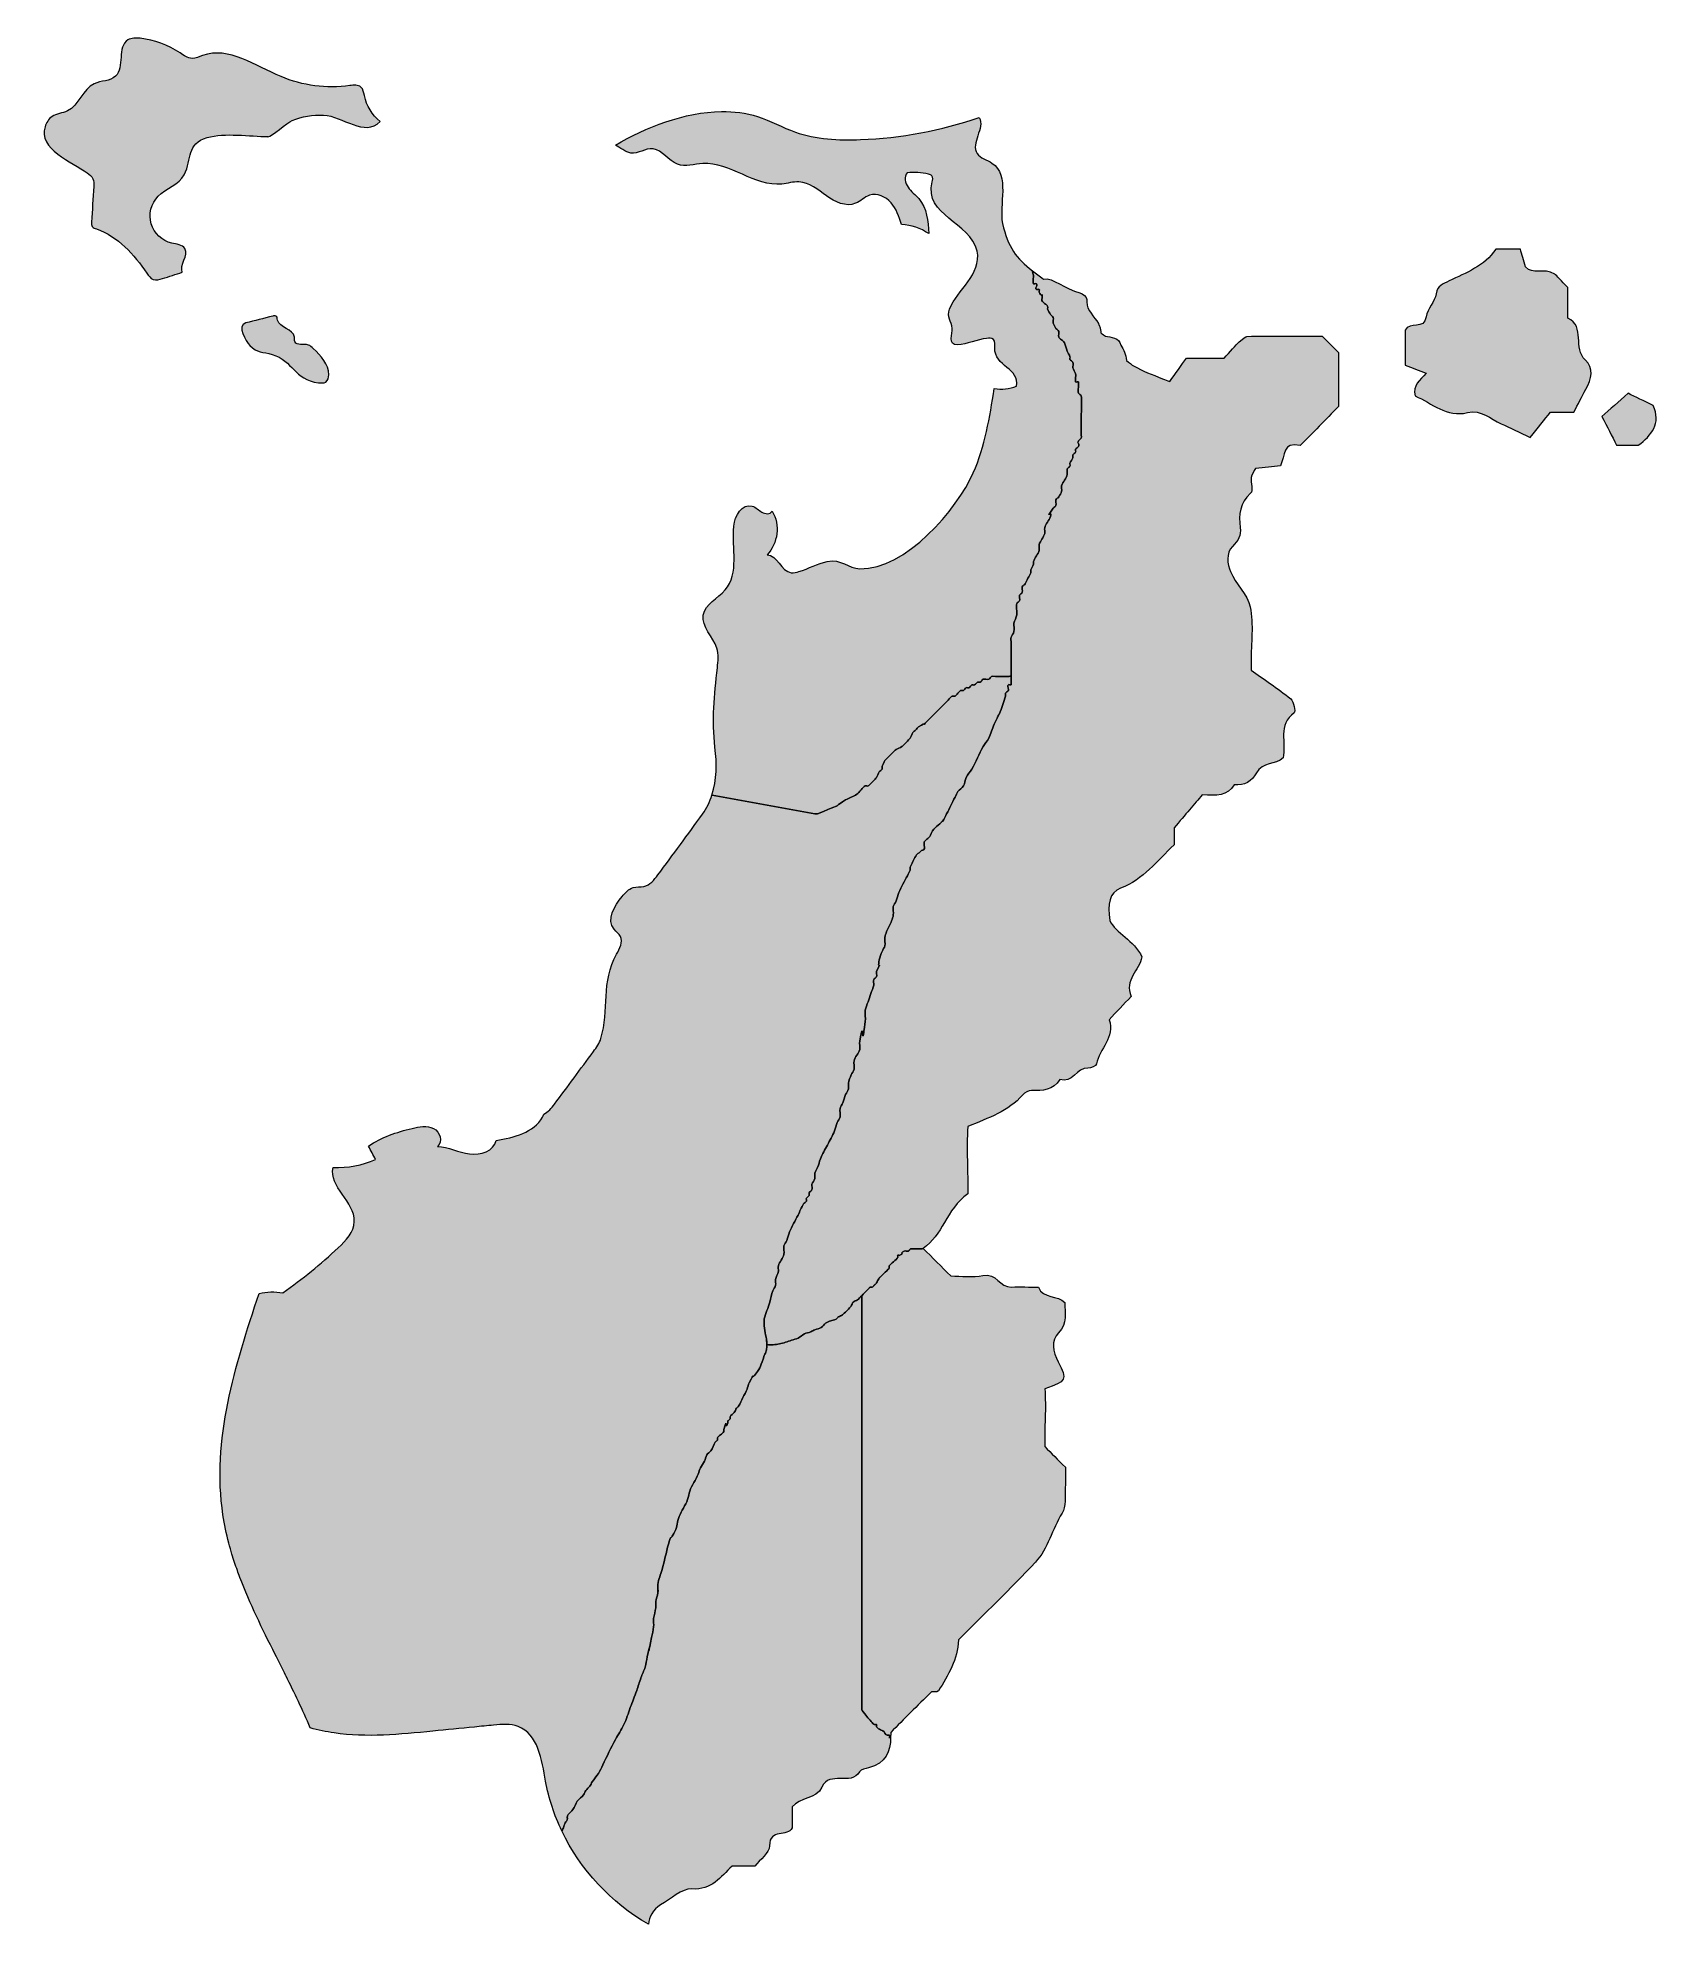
# Model space of a CAD drawing. Header units: inches. Extents: x 2004 to 2301, y -1503 to -1157.
import ezdxf

# ---------------------------------------------------------------- set-up
doc = ezdxf.new("R2010")
doc.units = ezdxf.units.IN
doc.header["$MEASUREMENT"] = 0
doc.layers.add('_U+B808_U+C774_U+C5B4 1', color=7, linetype='Continuous')

msp = doc.modelspace()

# ---------------------------------------------------------------- hatches: boundary and pattern name
at = {"layer": '_U+B808_U+C774_U+C5B4 1', "true_color": 0x7e7e7e}
h = msp.add_hatch(color=8, dxfattribs=at)
h.dxf.hatch_style = 2
edge = h.paths.add_edge_path()
edge.add_spline(control_points=[(2046.32, -1175.38), (2043.01, -1175.3), (2038.41, -1174.64), (2035.21, -1175.56), (2031.39, -1176.66), (2032.49, -1179.44), (2031, -1182.34), (2030.05, -1184.2), (2027.68, -1184.8), (2026.21, -1186.29), (2024.94, -1187.58), (2024.44, -1189.57), (2024.95, -1191.31), (2025.45, -1193.05), (2026.96, -1194.46), (2028.72, -1194.87), (2029.59, -1195.06), (2030.64, -1195.12), (2031.1, -1195.88), (2031.88, -1197.16), (2030.07, -1198.82), (2030.65, -1200.21), (2029.43, -1200.59), (2028.22, -1200.98), (2027, -1201.37), (2026.46, -1201.54), (2025.86, -1201.71), (2025.33, -1201.52), (2024.81, -1201.33), (2024.48, -1200.84), (2024.17, -1200.39), (2021.81, -1196.95), (2018.87, -1193.64), (2014.93, -1192.28), (2014.64, -1192.18), (2014.33, -1192.07), (2014.16, -1191.82), (2014.01, -1191.59), (2014.02, -1191.29), (2014.04, -1191.01), (2014.16, -1188.84), (2014.29, -1186.68), (2014.42, -1184.51), (2014.45, -1184.03), (2014.47, -1183.53), (2014.27, -1183.09), (2014.06, -1182.62), (2013.62, -1182.3), (2013.21, -1182), (2010.51, -1180.07), (2004.17, -1177.61), (2005.51, -1173.56), (2005.75, -1172.83), (2006.16, -1172.14), (2006.79, -1171.71), (2007.62, -1171.14), (2008.71, -1171.11), (2009.61, -1170.67), (2011.74, -1169.64), (2012.38, -1166.69), (2014.52, -1165.69), (2015.77, -1165.1), (2017.4, -1165.28), (2018.4, -1164.33), (2020.17, -1162.65), (2018.61, -1158.93), (2020.69, -1157.67), (2021.35, -1157.28), (2022.17, -1157.3), (2022.93, -1157.38), (2025.53, -1157.67), (2028.06, -1158.6), (2030.24, -1160.05), (2030.92, -1160.5), (2031.62, -1161.03), (2032.43, -1161.05), (2033.1, -1161.07), (2033.72, -1160.76), (2034.34, -1160.53), (2039.15, -1158.81), (2044.02, -1162.4), (2048.72, -1164.39), (2052.66, -1166.06), (2057.06, -1166.63), (2061.3, -1166.04), (2062.01, -1165.94), (2062.83, -1165.84), (2063.36, -1166.32), (2063.78, -1166.7), (2063.87, -1167.32), (2063.99, -1167.87), (2064.38, -1169.72), (2065.41, -1171.42), (2066.87, -1172.62), (2064.08, -1175.55), (2059.91, -1171.59), (2056.51, -1171.44), (2054.55, -1171.36), (2052.57, -1171.7), (2050.76, -1172.43), (2049.82, -1172.81), (2046.98, -1175.4), (2046.32, -1175.39), (2046.32, -1175.39), (2046.32, -1175.38), (2046.32, -1175.38)], knot_values=[0, 0, 0, 0, 1, 1, 1, 2, 2, 2, 3, 3, 3, 4, 4, 4, 5, 5, 5, 6, 6, 6, 7, 7, 7, 8, 8, 8, 9, 9, 9, 10, 10, 10, 11, 11, 11, 12, 12, 12, 13, 13, 13, 14, 14, 14, 15, 15, 15, 16, 16, 16, 17, 17, 17, 18, 18, 18, 19, 19, 19, 20, 20, 20, 21, 21, 21, 22, 22, 22, 23, 23, 23, 24, 24, 24, 25, 25, 25, 26, 26, 26, 27, 27, 27, 28, 28, 28, 29, 29, 29, 30, 30, 30, 31, 31, 31, 32, 32, 32, 33, 33, 33, 34, 34, 34, 35, 35, 35, 35], degree=3, periodic=1)
h = msp.add_hatch(color=8, dxfattribs=at)
h.dxf.hatch_style = 2
edge = h.paths.add_edge_path()
edge.add_spline(control_points=[(2129.37, -1170.78), (2122.59, -1170.86), (2115.44, -1173.71), (2109.96, -1176.92), (2110.74, -1177.32), (2111.86, -1178.27), (2112.74, -1178.39), (2114.14, -1178.59), (2115.4, -1177.44), (2116.83, -1177.62), (2118.6, -1177.83), (2119.63, -1179.8), (2121.29, -1180.43), (2122.76, -1180.99), (2124.38, -1180.41), (2125.95, -1180.3), (2130.98, -1179.97), (2135.41, -1184.6), (2140.43, -1184.06), (2141.47, -1183.95), (2142.49, -1183.61), (2143.54, -1183.66), (2145.45, -1183.76), (2147.04, -1185.1), (2148.59, -1186.22), (2150.15, -1187.34), (2152.15, -1188.31), (2153.93, -1187.58), (2154.84, -1187.21), (2155.54, -1186.43), (2156.47, -1186.11), (2157.87, -1185.64), (2159.45, -1186.36), (2160.41, -1187.47), (2161.38, -1188.58), (2161.87, -1190.03), (2162.33, -1191.43), (2164.1, -1191.56), (2165.84, -1192.15), (2167.32, -1193.12), (2167.22, -1190.86), (2166.97, -1188.45), (2165.51, -1186.73), (2164.89, -1186), (2164.08, -1185.43), (2163.53, -1184.65), (2162.97, -1183.86), (2162.75, -1182.71), (2163.38, -1181.98), (2164.68, -1181.85), (2166.01, -1181.94), (2167.29, -1182.24), (2167.52, -1182.29), (2167.76, -1182.36), (2167.91, -1182.54), (2168.16, -1182.85), (2168.04, -1183.29), (2167.94, -1183.67), (2166.37, -1189.85), (2174.93, -1190.97), (2176.17, -1196.36), (2176.62, -1198.33), (2175.66, -1200.34), (2174.48, -1201.97), (2173.3, -1203.6), (2171.86, -1205.09), (2171.12, -1206.96), (2170.58, -1208.32), (2171.48, -1209.22), (2171.61, -1210.49), (2171.7, -1211.35), (2170.72, -1213.57), (2172.62, -1213.49), (2174.25, -1213.42), (2176.21, -1212.53), (2177.9, -1212.3), (2178.34, -1212.25), (2178.84, -1212.22), (2179.16, -1212.52), (2179.55, -1212.89), (2179.45, -1213.52), (2179.42, -1214.06), (2179.25, -1217.48), (2184.13, -1217.78), (2183.36, -1221.07), (2182.08, -1221.55), (2180.67, -1221.7), (2179.32, -1221.5), (2178.48, -1226.74), (2177.61, -1232.04), (2175.48, -1236.91), (2172.58, -1243.53), (2162.98, -1254.74), (2154.73, -1254.47), (2152.57, -1254.4), (2151.27, -1252.58), (2148.72, -1253.14), (2146.94, -1253.53), (2145.31, -1254.44), (2143.56, -1255), (2143.11, -1255.15), (2142.62, -1255.27), (2142.15, -1255.2), (2140.27, -1254.92), (2139.61, -1251.96), (2137.71, -1251.92), (2139.73, -1249.86), (2140.14, -1246.41), (2138.65, -1243.95), (2138.29, -1244.54), (2137.37, -1244.47), (2136.77, -1244.12), (2136.17, -1243.77), (2135.68, -1243.21), (2135.01, -1243.01), (2133.17, -1242.45), (2131.79, -1244.78), (2131.62, -1246.69), (2131.27, -1250.69), (2132.66, -1255.31), (2130.04, -1258.35), (2128.69, -1259.92), (2126.36, -1260.89), (2126.02, -1262.94), (2125.66, -1265.14), (2127.88, -1266.87), (2128.52, -1269), (2128.87, -1270.15), (2128.74, -1271.39), (2128.61, -1272.59), (2128.05, -1277.67), (2127.59, -1282.16), (2128.18, -1287.15), (2128.53, -1290.12), (2128.52, -1293.11), (2127.63, -1295.88), (2127.63, -1295.88), (2127.65, -1295.88), (2127.65, -1295.88), (2127.65, -1295.88), (2146.46, -1299.35), (2146.46, -1299.35), (2146.46, -1299.35), (2146.97, -1299.35), (2146.97, -1299.35), (2150.13, -1297.99), (2150.5, -1297.9), (2150.54, -1297.87), (2150.56, -1297.86), (2150.49, -1297.86), (2150.65, -1297.72), (2150.81, -1297.59), (2151.19, -1297.33), (2152.1, -1296.78), (2152.76, -1296.39), (2153.52, -1296.18), (2154.16, -1295.75), (2154.39, -1295.6), (2154.66, -1295.27), (2154.93, -1294.95), (2155.2, -1294.63), (2155.47, -1294.33), (2155.7, -1294.21), (2155.85, -1294.14), (2156.06, -1294.29), (2156.21, -1294.21), (2156.42, -1294.11), (2157.61, -1292.89), (2157.75, -1292.67), (2157.96, -1292.35), (2158.05, -1291.97), (2158.27, -1291.65), (2158.4, -1291.45), (2158.67, -1291.35), (2158.78, -1291.13), (2158.86, -1290.98), (2158.78, -1290.79), (2158.78, -1290.62), (2158.95, -1290.28), (2159.08, -1289.91), (2159.29, -1289.59), (2159.46, -1289.34), (2161.1, -1287.71), (2161.35, -1287.54), (2161.66, -1287.33), (2162.06, -1287.24), (2162.37, -1287.03), (2162.58, -1286.89), (2163.77, -1285.7), (2163.91, -1285.49), (2164.13, -1285.17), (2164.22, -1284.78), (2164.43, -1284.46), (2164.56, -1284.26), (2164.77, -1284.12), (2164.94, -1283.94), (2165.11, -1283.77), (2165.25, -1283.56), (2165.45, -1283.43), (2166.39, -1282.81), (2166.48, -1282.85), (2166.48, -1282.89), (2166.49, -1282.94), (2166.41, -1282.99), (2166.99, -1282.4), (2168.02, -1281.38), (2169.05, -1280.35), (2170.08, -1279.32), (2170.35, -1279.05), (2171.34, -1277.92), (2171.62, -1277.78), (2171.77, -1277.71), (2171.98, -1277.86), (2172.13, -1277.78), (2172.35, -1277.67), (2172.49, -1277.47), (2172.64, -1277.27), (2172.79, -1277.07), (2172.94, -1276.87), (2173.16, -1276.76), (2173.31, -1276.68), (2173.52, -1276.83), (2173.67, -1276.76), (2173.89, -1276.65), (2173.97, -1276.35), (2174.18, -1276.24), (2174.34, -1276.17), (2174.54, -1276.32), (2174.7, -1276.24), (2174.91, -1276.13), (2174.99, -1275.84), (2175.21, -1275.73), (2175.36, -1275.65), (2175.57, -1275.81), (2175.72, -1275.73), (2175.94, -1275.62), (2176.02, -1275.32), (2176.24, -1275.22), (2176.39, -1275.14), (2176.6, -1275.29), (2176.75, -1275.22), (2176.97, -1275.11), (2177.05, -1274.81), (2177.26, -1274.7), (2177.42, -1274.63), (2177.6, -1274.66), (2177.78, -1274.7), (2177.96, -1274.74), (2178.14, -1274.78), (2178.29, -1274.7), (2178.51, -1274.59), (2178.59, -1274.3), (2178.81, -1274.19), (2178.96, -1274.11), (2180.11, -1274.19), (2180.34, -1274.19), (2180.47, -1274.19), (2181.86, -1274.19), (2181.89, -1274.19), (2181.95, -1274.2), (2182.08, -1274.16), (2182.19, -1274.15), (2182.3, -1274.13), (2182.4, -1274.14), (2182.4, -1274.22), (2182.4, -1274.22), (2182.4, -1269.05), (2182.4, -1269.05), (2182.4, -1269.05), (2182.4, -1268.03), (2182.4, -1268.03), (2182.4, -1267.68), (2182.32, -1267.33), (2182.4, -1267), (2182.49, -1266.63), (2182.84, -1266.35), (2182.91, -1265.97), (2183.01, -1265.47), (2182.91, -1264.95), (2182.91, -1264.43), (2183.08, -1263.92), (2183.32, -1263.42), (2183.43, -1262.89), (2183.49, -1262.56), (2183.44, -1262.21), (2183.4, -1261.86), (2183.35, -1261.51), (2183.32, -1261.16), (2183.43, -1260.84), (2183.5, -1260.61), (2183.86, -1260.55), (2183.94, -1260.33), (2184.05, -1260), (2183.83, -1259.62), (2183.94, -1259.3), (2184.02, -1259.07), (2184.38, -1259.01), (2184.45, -1258.78), (2184.56, -1258.46), (2184.34, -1258.08), (2184.45, -1257.76), (2184.53, -1257.53), (2184.83, -1257.45), (2184.97, -1257.25), (2185.18, -1256.93), (2185.31, -1256.56), (2185.48, -1256.22), (2185.65, -1255.88), (2185.87, -1255.55), (2185.99, -1255.19), (2186.05, -1255.03), (2185.99, -1254.85), (2185.99, -1254.68), (2186.16, -1254.33), (2186.39, -1254.01), (2186.51, -1253.65), (2186.56, -1253.49), (2186.45, -1253.3), (2186.51, -1253.14), (2186.63, -1252.77), (2186.84, -1252.45), (2187.04, -1252.12), (2187.24, -1251.79), (2187.44, -1251.45), (2187.53, -1251.08), (2187.62, -1250.75), (2187.45, -1250.39), (2187.53, -1250.06), (2187.63, -1249.68), (2187.84, -1249.36), (2188.05, -1249.03), (2188.26, -1248.7), (2188.47, -1248.37), (2188.56, -1248), (2188.64, -1247.67), (2188.48, -1247.31), (2188.56, -1246.98), (2188.65, -1246.6), (2188.85, -1246.27), (2189.05, -1245.94), (2189.26, -1245.61), (2189.47, -1245.28), (2189.59, -1244.92), (2189.71, -1244.54), (2189.7, -1244.41), (2189.64, -1244.4), (2189.58, -1244.39), (2189.46, -1244.49), (2189.39, -1244.55), (2189.24, -1244.68), (2189.24, -1244.68), (2190.1, -1243.38), (2190.23, -1243.18), (2190.54, -1243.1), (2190.61, -1242.87), (2190.72, -1242.54), (2190.51, -1242.17), (2190.61, -1241.84), (2190.69, -1241.61), (2190.99, -1241.53), (2191.13, -1241.33), (2191.34, -1241.01), (2191.52, -1240.66), (2191.64, -1240.3), (2191.75, -1239.98), (2191.53, -1239.6), (2191.64, -1239.27), (2191.76, -1238.91), (2191.97, -1238.58), (2192.18, -1238.25), (2192.38, -1237.92), (2192.58, -1237.59), (2192.67, -1237.22), (2192.75, -1236.89), (2192.56, -1236.52), (2192.67, -1236.19), (2192.74, -1235.96), (2193.07, -1235.9), (2193.18, -1235.68), (2193.26, -1235.53), (2193.13, -1235.33), (2193.18, -1235.17), (2193.3, -1234.8), (2193.57, -1234.5), (2193.7, -1234.14), (2193.75, -1233.98), (2193.62, -1233.78), (2193.7, -1233.63), (2193.8, -1233.41), (2194.1, -1233.33), (2194.21, -1233.11), (2194.28, -1232.96), (2194.13, -1232.75), (2194.21, -1232.6), (2194.32, -1232.38), (2194.61, -1232.3), (2194.72, -1232.08), (2194.79, -1231.95), (2194.81, -1231.85), (2194.8, -1231.77), (2194.79, -1231.69), (2194.76, -1231.63), (2194.72, -1231.57), (2194.69, -1231.51), (2194.65, -1231.45), (2194.64, -1231.37), (2194.64, -1231.29), (2194.65, -1231.19), (2194.72, -1231.06), (2194.83, -1230.84), (2195.13, -1230.76), (2195.23, -1230.54), (2195.31, -1230.39), (2195.23, -1230.2), (2195.23, -1230.03), (2195.23, -1230.03), (2195.23, -1229.52), (2195.23, -1229.52), (2195.23, -1229.52), (2195.23, -1226.95), (2195.23, -1226.95), (2195.23, -1226.67), (2195.34, -1223.16), (2195.23, -1222.84), (2195.16, -1222.61), (2194.83, -1222.55), (2194.72, -1222.33), (2194.64, -1222.17), (2194.68, -1221.69), (2194.72, -1221.24), (2194.76, -1220.78), (2194.8, -1220.35), (2194.72, -1220.28), (2194.6, -1220.16), (2194.33, -1220.4), (2194.21, -1220.28), (2194.13, -1220.2), (2194.27, -1218.94), (2194.21, -1218.74), (2194.04, -1218.39), (2193.87, -1218.05), (2193.7, -1217.71), (2193.7, -1217.37), (2193.8, -1217.01), (2193.7, -1216.68), (2193.62, -1216.45), (2193.29, -1216.38), (2193.18, -1216.17), (2193.11, -1216.01), (2193.24, -1215.82), (2193.18, -1215.66), (2193.06, -1215.29), (2192.81, -1214.98), (2192.67, -1214.63), (2192.47, -1214.13), (2192.4, -1213.57), (2192.15, -1213.09), (2192.05, -1212.87), (2191.83, -1212.73), (2191.62, -1212.58), (2191.41, -1212.44), (2191.2, -1212.29), (2191.13, -1212.06), (2191.02, -1211.73), (2191.24, -1211.36), (2191.13, -1211.03), (2191.05, -1210.8), (2190.78, -1210.69), (2190.61, -1210.52), (2190.44, -1210.18), (2190.19, -1209.86), (2190.1, -1209.49), (2190.02, -1209.16), (2190.21, -1208.79), (2190.1, -1208.47), (2190.02, -1208.24), (2189.72, -1208.15), (2189.59, -1207.95), (2189.42, -1207.61), (2189.25, -1207.27), (2189.07, -1206.92), (2189.07, -1206.75), (2189.15, -1206.56), (2189.07, -1206.41), (2188.97, -1206.19), (2188.75, -1206.05), (2188.54, -1205.91), (2188.33, -1205.76), (2188.12, -1205.62), (2188.05, -1205.39), (2188.05, -1204.22), (2188.11, -1204.21), (2188.07, -1204.31), (2188.06, -1204.35), (2188.02, -1204.43), (2187.93, -1204.39), (2187.85, -1204.36), (2187.72, -1204.22), (2187.53, -1203.84), (2187.46, -1203.69), (2187.65, -1203.45), (2187.53, -1203.33), (2187.41, -1203.21), (2187.14, -1203.45), (2187.02, -1203.33), (2186.93, -1203.25), (2186.91, -1203.16), (2186.92, -1203.08), (2186.94, -1202.99), (2186.98, -1202.9), (2187.02, -1202.82), (2187.06, -1202.73), (2187.11, -1202.65), (2187.12, -1202.56), (2187.13, -1202.48), (2187.11, -1202.39), (2187.02, -1202.3), (2186.9, -1202.18), (2186.63, -1202.42), (2186.51, -1202.3), (2186.38, -1202.18), (2186.39, -1201.88), (2186.43, -1201.57), (2186.47, -1201.26), (2186.54, -1200.94), (2186.51, -1200.76), (2186.48, -1200.61), (2186.23, -1200.08), (2186.31, -1199.97), (2186.31, -1199.97), (2186.34, -1199.94), (2186.34, -1199.94), (2183.33, -1197.6), (2181.81, -1195.67), (2180.83, -1191.25), (2180.1, -1187.96), (2182.28, -1182.46), (2178.89, -1180.21), (2177.99, -1179.61), (2176.77, -1179.38), (2176.18, -1178.47), (2174.93, -1176.56), (2177.64, -1173.88), (2176.57, -1171.86), (2169.58, -1174.28), (2162.23, -1175.66), (2154.85, -1175.93), (2150.81, -1176.08), (2146.7, -1175.89), (2142.89, -1174.55), (2140.53, -1173.72), (2138.33, -1172.47), (2135.95, -1171.71), (2133.85, -1171.03), (2131.63, -1170.75), (2129.37, -1170.78), (2129.37, -1170.78), (2129.37, -1170.78), (2129.37, -1170.78)], knot_values=[0, 0, 0, 0, 1, 1, 1, 2, 2, 2, 3, 3, 3, 4, 4, 4, 5, 5, 5, 6, 6, 6, 7, 7, 7, 8, 8, 8, 9, 9, 9, 10, 10, 10, 11, 11, 11, 12, 12, 12, 13, 13, 13, 14, 14, 14, 15, 15, 15, 16, 16, 16, 17, 17, 17, 18, 18, 18, 19, 19, 19, 20, 20, 20, 21, 21, 21, 22, 22, 22, 23, 23, 23, 24, 24, 24, 25, 25, 25, 26, 26, 26, 27, 27, 27, 28, 28, 28, 29, 29, 29, 30, 30, 30, 31, 31, 31, 32, 32, 32, 33, 33, 33, 34, 34, 34, 35, 35, 35, 36, 36, 36, 37, 37, 37, 38, 38, 38, 39, 39, 39, 40, 40, 40, 41, 41, 41, 42, 42, 42, 43, 43, 43, 44, 44, 44, 45, 45, 45, 46, 46, 46, 47, 47, 47, 48, 48, 48, 49, 49, 49, 50, 50, 50, 51, 51, 51, 52, 52, 52, 53, 53, 53, 54, 54, 54, 55, 55, 55, 56, 56, 56, 57, 57, 57, 58, 58, 58, 59, 59, 59, 60, 60, 60, 61, 61, 61, 62, 62, 62, 63, 63, 63, 64, 64, 64, 65, 65, 65, 66, 66, 66, 67, 67, 67, 68, 68, 68, 69, 69, 69, 70, 70, 70, 71, 71, 71, 72, 72, 72, 73, 73, 73, 74, 74, 74, 75, 75, 75, 76, 76, 76, 77, 77, 77, 78, 78, 78, 79, 79, 79, 80, 80, 80, 81, 81, 81, 82, 82, 82, 83, 83, 83, 84, 84, 84, 85, 85, 85, 86, 86, 86, 87, 87, 87, 88, 88, 88, 89, 89, 89, 90, 90, 90, 91, 91, 91, 92, 92, 92, 93, 93, 93, 94, 94, 94, 95, 95, 95, 96, 96, 96, 97, 97, 97, 98, 98, 98, 99, 99, 99, 100, 100, 100, 101, 101, 101, 102, 102, 102, 103, 103, 103, 104, 104, 104, 105, 105, 105, 106, 106, 106, 107, 107, 107, 108, 108, 108, 109, 109, 109, 110, 110, 110, 111, 111, 111, 112, 112, 112, 113, 113, 113, 114, 114, 114, 115, 115, 115, 116, 116, 116, 117, 117, 117, 118, 118, 118, 119, 119, 119, 120, 120, 120, 121, 121, 121, 122, 122, 122, 123, 123, 123, 124, 124, 124, 125, 125, 125, 126, 126, 126, 127, 127, 127, 128, 128, 128, 129, 129, 129, 130, 130, 130, 131, 131, 131, 132, 132, 132, 133, 133, 133, 134, 134, 134, 135, 135, 135, 136, 136, 136, 137, 137, 137, 138, 138, 138, 139, 139, 139, 140, 140, 140, 141, 141, 141, 142, 142, 142, 143, 143, 143, 144, 144, 144, 145, 145, 145, 146, 146, 146, 147, 147, 147, 148, 148, 148, 149, 149, 149, 150, 150, 150, 151, 151, 151, 152, 152, 152, 153, 153, 153, 154, 154, 154, 155, 155, 155, 156, 156, 156, 157, 157, 157, 158, 158, 158, 159, 159, 159, 160, 160, 160, 161, 161, 161, 162, 162, 162, 163, 163, 163, 164, 164, 164, 165, 165, 165, 166, 166, 166, 167, 167, 167, 168, 168, 168, 169, 169, 169, 170, 170, 170, 171, 171, 171, 172, 172, 172, 173, 173, 173, 174, 174, 174, 175, 175, 175, 176, 176, 176, 177, 177, 177, 178, 178, 178, 179, 179, 179, 180, 180, 180, 181, 181, 181, 182, 182, 182, 183, 183, 183, 184, 184, 184, 185, 185, 185, 186, 186, 186, 186], degree=3, periodic=1)
at = {"layer": '_U+B808_U+C774_U+C5B4 1', "true_color": 0x42e137}
h = msp.add_hatch(color=82, dxfattribs=at)
h.dxf.hatch_style = 2
edge = h.paths.add_edge_path()
edge.add_spline(control_points=[(2285.46, -1225.82), (2285.46, -1225.82), (2281.13, -1225.82), (2281.13, -1225.82), (2280.07, -1227.15), (2278.84, -1228.7), (2277.46, -1230.44), (2275.43, -1229.48), (2273.79, -1228.66), (2272.11, -1227.92), (2270.13, -1227.04), (2268.49, -1225.27), (2265.95, -1225.89), (2262.16, -1226.81), (2259.43, -1224.18), (2256.39, -1222.83), (2255.77, -1220.92), (2257.35, -1219.99), (2258.41, -1218.65), (2257.04, -1218.15), (2255.89, -1217.73), (2254.53, -1217.23), (2254.53, -1217.23), (2254.53, -1210.79), (2254.53, -1210.79), (2255.4, -1209.1), (2258.02, -1210.88), (2258.41, -1208.34), (2258.64, -1206.88), (2260, -1205.61), (2260.24, -1204.15), (2260.52, -1202.55), (2261.34, -1202.4), (2262.6, -1201.79), (2265.69, -1200.29), (2269.08, -1199.06), (2271.12, -1195.98), (2271.12, -1195.98), (2275.65, -1195.98), (2275.65, -1195.98), (2275.92, -1196.91), (2276.26, -1198.04), (2276.61, -1199.23), (2277.95, -1200.76), (2279.78, -1199.31), (2281.97, -1200.53), (2282.25, -1200.82), (2283.16, -1201.79), (2284.33, -1203.02), (2284.33, -1203.02), (2284.33, -1208.6), (2284.33, -1208.6), (2287.65, -1210.17), (2285.18, -1214.12), (2287.56, -1216.29), (2289.08, -1217.67), (2288.73, -1219.79), (2287.64, -1221.62), (2286.86, -1222.95), (2286.21, -1224.35), (2285.46, -1225.82), (2285.46, -1225.82), (2285.46, -1225.82), (2285.46, -1225.82)], knot_values=[0, 0, 0, 0, 1, 1, 1, 2, 2, 2, 3, 3, 3, 4, 4, 4, 5, 5, 5, 6, 6, 6, 7, 7, 7, 8, 8, 8, 9, 9, 9, 10, 10, 10, 11, 11, 11, 12, 12, 12, 13, 13, 13, 14, 14, 14, 15, 15, 15, 16, 16, 16, 17, 17, 17, 18, 18, 18, 19, 19, 19, 20, 20, 20, 21, 21, 21, 21], degree=3, periodic=1)
h = msp.add_hatch(color=82, dxfattribs=at)
h.dxf.hatch_style = 2
edge = h.paths.add_edge_path()
edge.add_spline(control_points=[(2186.34, -1199.94), (2186.34, -1199.94), (2186.31, -1199.97), (2186.31, -1199.97), (2186.23, -1200.08), (2186.48, -1200.61), (2186.51, -1200.76), (2186.54, -1200.94), (2186.47, -1201.26), (2186.43, -1201.57), (2186.39, -1201.88), (2186.38, -1202.18), (2186.51, -1202.3), (2186.63, -1202.42), (2186.9, -1202.18), (2187.02, -1202.3), (2187.11, -1202.39), (2187.13, -1202.48), (2187.12, -1202.56), (2187.11, -1202.65), (2187.06, -1202.73), (2187.02, -1202.82), (2186.98, -1202.9), (2186.94, -1202.99), (2186.92, -1203.08), (2186.91, -1203.16), (2186.93, -1203.25), (2187.02, -1203.33), (2187.14, -1203.45), (2187.41, -1203.21), (2187.53, -1203.33), (2187.65, -1203.45), (2187.46, -1203.69), (2187.53, -1203.84), (2187.72, -1204.22), (2187.85, -1204.36), (2187.93, -1204.39), (2188.02, -1204.43), (2188.06, -1204.35), (2188.07, -1204.31), (2188.11, -1204.21), (2188.05, -1204.22), (2188.05, -1205.39), (2188.12, -1205.62), (2188.33, -1205.76), (2188.54, -1205.91), (2188.75, -1206.05), (2188.97, -1206.19), (2189.07, -1206.41), (2189.15, -1206.56), (2189.07, -1206.75), (2189.07, -1206.92), (2189.25, -1207.27), (2189.42, -1207.61), (2189.59, -1207.95), (2189.72, -1208.15), (2190.02, -1208.24), (2190.1, -1208.47), (2190.21, -1208.79), (2190.02, -1209.16), (2190.1, -1209.49), (2190.19, -1209.86), (2190.44, -1210.18), (2190.61, -1210.52), (2190.78, -1210.69), (2191.05, -1210.8), (2191.13, -1211.03), (2191.24, -1211.36), (2191.02, -1211.73), (2191.13, -1212.06), (2191.2, -1212.29), (2191.41, -1212.44), (2191.62, -1212.58), (2191.83, -1212.73), (2192.05, -1212.87), (2192.15, -1213.09), (2192.4, -1213.57), (2192.47, -1214.13), (2192.67, -1214.63), (2192.81, -1214.98), (2193.06, -1215.29), (2193.18, -1215.66), (2193.24, -1215.82), (2193.11, -1216.01), (2193.18, -1216.17), (2193.29, -1216.38), (2193.62, -1216.45), (2193.7, -1216.68), (2193.8, -1217.01), (2193.7, -1217.37), (2193.7, -1217.71), (2193.87, -1218.05), (2194.04, -1218.39), (2194.21, -1218.74), (2194.27, -1218.94), (2194.13, -1220.2), (2194.21, -1220.28), (2194.33, -1220.4), (2194.6, -1220.16), (2194.72, -1220.28), (2194.8, -1220.35), (2194.76, -1220.78), (2194.72, -1221.24), (2194.68, -1221.69), (2194.64, -1222.17), (2194.72, -1222.33), (2194.83, -1222.55), (2195.16, -1222.61), (2195.23, -1222.84), (2195.34, -1223.16), (2195.23, -1226.67), (2195.23, -1226.95), (2195.23, -1226.95), (2195.23, -1229.52), (2195.23, -1229.52), (2195.23, -1229.52), (2195.23, -1230.03), (2195.23, -1230.03), (2195.23, -1230.2), (2195.31, -1230.39), (2195.23, -1230.54), (2195.13, -1230.76), (2194.83, -1230.84), (2194.72, -1231.06), (2194.65, -1231.19), (2194.64, -1231.29), (2194.64, -1231.37), (2194.65, -1231.45), (2194.69, -1231.51), (2194.72, -1231.57), (2194.76, -1231.63), (2194.79, -1231.69), (2194.8, -1231.77), (2194.81, -1231.85), (2194.79, -1231.95), (2194.72, -1232.08), (2194.61, -1232.3), (2194.32, -1232.38), (2194.21, -1232.6), (2194.13, -1232.75), (2194.28, -1232.96), (2194.21, -1233.11), (2194.1, -1233.33), (2193.8, -1233.41), (2193.7, -1233.63), (2193.62, -1233.78), (2193.75, -1233.98), (2193.7, -1234.14), (2193.57, -1234.5), (2193.3, -1234.8), (2193.18, -1235.17), (2193.13, -1235.33), (2193.26, -1235.53), (2193.18, -1235.68), (2193.07, -1235.9), (2192.74, -1235.96), (2192.67, -1236.19), (2192.56, -1236.52), (2192.75, -1236.89), (2192.67, -1237.22), (2192.58, -1237.59), (2192.38, -1237.92), (2192.18, -1238.25), (2191.97, -1238.58), (2191.76, -1238.91), (2191.64, -1239.27), (2191.53, -1239.6), (2191.75, -1239.98), (2191.64, -1240.3), (2191.52, -1240.66), (2191.34, -1241.01), (2191.13, -1241.33), (2190.99, -1241.53), (2190.69, -1241.61), (2190.61, -1241.84), (2190.51, -1242.17), (2190.72, -1242.54), (2190.61, -1242.87), (2190.54, -1243.1), (2190.23, -1243.18), (2190.1, -1243.38), (2189.24, -1244.68), (2189.24, -1244.68), (2189.39, -1244.55), (2189.46, -1244.49), (2189.58, -1244.39), (2189.64, -1244.4), (2189.7, -1244.41), (2189.71, -1244.54), (2189.59, -1244.92), (2189.47, -1245.28), (2189.26, -1245.61), (2189.05, -1245.94), (2188.85, -1246.27), (2188.65, -1246.6), (2188.56, -1246.98), (2188.48, -1247.31), (2188.64, -1247.67), (2188.56, -1248), (2188.47, -1248.37), (2188.26, -1248.7), (2188.05, -1249.03), (2187.84, -1249.36), (2187.63, -1249.68), (2187.53, -1250.06), (2187.45, -1250.39), (2187.62, -1250.75), (2187.53, -1251.08), (2187.44, -1251.45), (2187.24, -1251.79), (2187.04, -1252.12), (2186.84, -1252.45), (2186.63, -1252.77), (2186.51, -1253.14), (2186.45, -1253.3), (2186.56, -1253.49), (2186.51, -1253.65), (2186.39, -1254.01), (2186.16, -1254.33), (2185.99, -1254.68), (2185.99, -1254.85), (2186.05, -1255.03), (2185.99, -1255.19), (2185.87, -1255.55), (2185.65, -1255.88), (2185.48, -1256.22), (2185.31, -1256.56), (2185.18, -1256.93), (2184.97, -1257.25), (2184.83, -1257.45), (2184.53, -1257.53), (2184.45, -1257.76), (2184.34, -1258.08), (2184.56, -1258.46), (2184.45, -1258.78), (2184.38, -1259.01), (2184.02, -1259.07), (2183.94, -1259.3), (2183.83, -1259.62), (2184.05, -1260), (2183.94, -1260.33), (2183.86, -1260.55), (2183.5, -1260.61), (2183.43, -1260.84), (2183.32, -1261.16), (2183.35, -1261.51), (2183.4, -1261.86), (2183.44, -1262.21), (2183.49, -1262.56), (2183.43, -1262.89), (2183.32, -1263.42), (2183.08, -1263.92), (2182.91, -1264.43), (2182.91, -1264.95), (2183.01, -1265.47), (2182.91, -1265.97), (2182.84, -1266.35), (2182.49, -1266.63), (2182.4, -1267), (2182.32, -1267.33), (2182.4, -1267.68), (2182.4, -1268.03), (2182.4, -1268.03), (2182.4, -1269.05), (2182.4, -1269.05), (2182.4, -1269.05), (2182.4, -1274.22), (2182.4, -1274.22), (2182.4, -1274.22), (2182.4, -1275.73), (2182.4, -1275.73), (2182.23, -1275.73), (2182.01, -1275.61), (2181.89, -1275.73), (2181.76, -1275.85), (2181.8, -1276.03), (2181.85, -1276.22), (2181.9, -1276.41), (2181.96, -1276.6), (2181.89, -1276.76), (2181.78, -1276.97), (2181.48, -1277.05), (2181.37, -1277.27), (2181.3, -1277.42), (2181.41, -1277.62), (2181.37, -1277.78), (2181.24, -1278.31), (2181.03, -1278.81), (2180.86, -1279.32), (2180.33, -1280.91), (2180.37, -1280.85), (2180.33, -1280.88), (2180.28, -1280.91), (2180.16, -1281.01), (2179.32, -1282.92), (2178.94, -1283.76), (2178.7, -1284.66), (2178.29, -1285.49), (2178.02, -1286.04), (2177.57, -1286.49), (2177.26, -1287.03), (2176.5, -1288.36), (2175.97, -1289.8), (2175.21, -1291.13), (2174.9, -1291.67), (2174.46, -1292.12), (2174.18, -1292.67), (2173.94, -1293.16), (2173.95, -1293.75), (2173.67, -1294.21), (2173.42, -1294.63), (2172.99, -1294.9), (2172.64, -1295.24), (2172.47, -1295.58), (2172.3, -1295.93), (2172.13, -1296.27), (2171.62, -1297.3), (2171.1, -1298.32), (2170.59, -1299.35), (2170.42, -1299.69), (2170.29, -1300.06), (2170.08, -1300.38), (2169.82, -1300.75), (2169.44, -1301.08), (2169.05, -1301.4), (2168.66, -1301.73), (2168.27, -1302.05), (2168.02, -1302.43), (2167.81, -1302.75), (2167.72, -1303.14), (2167.51, -1303.46), (2167.37, -1303.66), (2167.17, -1303.81), (2166.98, -1303.96), (2166.78, -1304.11), (2166.59, -1304.27), (2166.48, -1304.48), (2166.4, -1304.65), (2166.51, -1305.05), (2166.53, -1305.4), (2166.53, -1305.58), (2166.51, -1305.74), (2166.43, -1305.86), (2166.35, -1305.97), (2166.21, -1306.04), (2165.97, -1306.02), (2165.76, -1306.34), (2165.6, -1306.44), (2165.45, -1306.54), (2165.3, -1306.63), (2165.15, -1306.73), (2164.94, -1307.05), (2164.73, -1307.37), (2164.6, -1307.73), (2164.43, -1308.08), (2164.26, -1308.42), (2164.04, -1308.74), (2163.91, -1309.1), (2163.86, -1309.27), (2163.97, -1309.46), (2163.91, -1309.62), (2163.79, -1309.98), (2163.57, -1310.3), (2163.4, -1310.65), (2162.9, -1311.66), (2162.28, -1312.68), (2161.86, -1313.73), (2161.66, -1314.23), (2161.55, -1314.76), (2161.35, -1315.27), (2161.2, -1315.62), (2160.91, -1315.92), (2160.83, -1316.29), (2160.73, -1316.8), (2160.92, -1317.33), (2160.83, -1317.83), (2160.77, -1318.21), (2160.66, -1318.56), (2160.52, -1318.89), (2160.39, -1319.23), (2160.22, -1319.56), (2160.06, -1319.89), (2159.9, -1320.22), (2159.74, -1320.54), (2159.6, -1320.88), (2159.47, -1321.22), (2159.36, -1321.57), (2159.29, -1321.94), (2159.21, -1322.45), (2159.39, -1322.98), (2159.29, -1323.48), (2159.22, -1323.86), (2158.92, -1324.15), (2158.78, -1324.51), (2158.58, -1325.01), (2158.37, -1325.52), (2158.27, -1326.05), (2158.15, -1326.64), (2158.13, -1326.91), (2158.15, -1327.02), (2158.18, -1327.14), (2158.24, -1327.1), (2158.28, -1327.06), (2158.36, -1326.98), (2158.35, -1326.91), (2157.75, -1328.1), (2157.67, -1328.43), (2157.86, -1328.81), (2157.75, -1329.13), (2157.68, -1329.36), (2157.32, -1329.41), (2157.24, -1329.64), (2157.13, -1329.97), (2157.31, -1330.33), (2157.24, -1330.67), (2157.13, -1331.2), (2156.9, -1331.7), (2156.73, -1332.21), (2156.55, -1332.72), (2156.38, -1333.24), (2156.21, -1333.75), (2156.04, -1334.26), (2155.78, -1334.75), (2155.7, -1335.29), (2155.6, -1335.97), (2155.78, -1336.67), (2155.7, -1337.34), (2155.5, -1338.94), (2155.39, -1339.64), (2155.32, -1339.87), (2155.29, -1339.99), (2155.27, -1339.99), (2155.25, -1339.93), (2155.23, -1339.87), (2155.22, -1339.74), (2155.21, -1339.61), (2155.18, -1339.34), (2155.15, -1339.03), (2155.08, -1339.11), (2155.01, -1339.19), (2154.89, -1339.66), (2154.67, -1340.94), (2154.59, -1341.44), (2154.77, -1341.98), (2154.67, -1342.48), (2154.6, -1342.85), (2154.38, -1343.18), (2154.16, -1343.51), (2153.94, -1343.83), (2153.72, -1344.16), (2153.65, -1344.53), (2153.54, -1345.04), (2153.75, -1345.57), (2153.65, -1346.07), (2153.57, -1346.45), (2153.27, -1346.75), (2153.13, -1347.1), (2152.93, -1347.6), (2152.72, -1348.11), (2152.62, -1348.64), (2152.55, -1348.98), (2152.7, -1349.33), (2152.62, -1349.67), (2152.52, -1350.04), (2152.25, -1350.34), (2152.1, -1350.69), (2151.9, -1351.2), (2151.79, -1351.73), (2151.59, -1352.24), (2151.45, -1352.59), (2151.15, -1352.89), (2151.08, -1353.26), (2150.98, -1353.77), (2151.18, -1354.3), (2151.08, -1354.8), (2151, -1355.18), (2150.71, -1355.47), (2150.56, -1355.83), (2150.36, -1356.33), (2150.25, -1356.87), (2150.05, -1357.37), (2149.7, -1358.26), (2149.23, -1359.1), (2148.77, -1359.94), (2148.3, -1360.78), (2147.84, -1361.62), (2147.48, -1362.5), (2147.28, -1363.01), (2147.17, -1363.54), (2146.97, -1364.04), (2146.83, -1364.4), (2146.55, -1364.7), (2146.46, -1365.07), (2146.37, -1365.4), (2146.54, -1365.77), (2146.46, -1366.1), (2146.36, -1366.47), (2146.04, -1366.75), (2145.94, -1367.13), (2145.86, -1367.46), (2146.05, -1367.83), (2145.94, -1368.15), (2145.87, -1368.38), (2145.54, -1368.45), (2145.43, -1368.67), (2145.35, -1368.82), (2145.51, -1369.03), (2145.43, -1369.18), (2145.32, -1369.4), (2145.02, -1369.48), (2144.92, -1369.69), (2144.84, -1369.85), (2144.99, -1370.05), (2144.92, -1370.21), (2144.81, -1370.42), (2144.54, -1370.52), (2144.4, -1370.72), (2143.98, -1371.36), (2143.72, -1372.09), (2143.38, -1372.77), (2142.87, -1373.78), (2142.25, -1374.81), (2141.83, -1375.85), (2141.63, -1376.36), (2141.52, -1376.89), (2141.32, -1377.39), (2141.18, -1377.75), (2140.88, -1378.05), (2140.81, -1378.42), (2140.71, -1378.92), (2140.91, -1379.46), (2140.81, -1379.96), (2140.73, -1380.34), (2140.52, -1380.66), (2140.31, -1380.99), (2140.09, -1381.32), (2139.87, -1381.65), (2139.78, -1382.02), (2139.7, -1382.35), (2139.85, -1382.71), (2139.78, -1383.04), (2139.68, -1383.57), (2139.37, -1384.05), (2139.27, -1384.58), (2139.2, -1384.92), (2139.35, -1385.28), (2139.27, -1385.61), (2139.18, -1385.98), (2138.88, -1386.27), (2138.75, -1386.64), (2138.53, -1387.31), (2138.43, -1388.01), (2138.24, -1388.69), (2138.09, -1389.21), (2137.88, -1389.72), (2137.68, -1390.22), (2137.48, -1390.73), (2137.3, -1391.24), (2137.21, -1391.77), (2137.12, -1392.32), (2137.15, -1392.88), (2137.23, -1393.44), (2137.31, -1394.01), (2137.43, -1394.57), (2137.53, -1395.14), (2137.61, -1395.58), (2137.67, -1396.02), (2137.68, -1396.46), (2137.68, -1396.46), (2137.68, -1396.46), (2137.68, -1396.46), (2138.09, -1396.5), (2138.48, -1396.51), (2138.86, -1396.49), (2139.24, -1396.46), (2139.61, -1396.4), (2139.98, -1396.33), (2140.73, -1396.17), (2141.45, -1395.93), (2142.21, -1395.68), (2142.6, -1395.55), (2143.01, -1395.48), (2143.38, -1395.29), (2143.79, -1395.08), (2144.12, -1394.72), (2144.54, -1394.51), (2144.91, -1394.33), (2145.33, -1394.28), (2145.71, -1394.13), (2145.98, -1394.02), (2146.22, -1393.84), (2146.48, -1393.74), (2146.87, -1393.59), (2147.3, -1393.56), (2147.65, -1393.35), (2147.97, -1393.16), (2148.14, -1392.79), (2148.43, -1392.57), (2148.77, -1392.32), (2149.06, -1392.22), (2149.36, -1392.14), (2149.66, -1392.06), (2149.98, -1391.99), (2150.37, -1391.79), (2150.54, -1391.71), (2150.61, -1391.51), (2150.76, -1391.41), (2151, -1391.24), (2151.3, -1391.18), (2151.54, -1391.02), (2151.73, -1390.89), (2152.97, -1389.65), (2153.09, -1389.46), (2153.25, -1389.22), (2153.28, -1388.89), (2153.48, -1388.68), (2153.69, -1388.48), (2154.02, -1388.46), (2154.26, -1388.3), (2154.56, -1388.09), (2154.78, -1387.78), (2155.04, -1387.52), (2155.42, -1387.13), (2155.81, -1386.74), (2156.2, -1386.35), (2156.33, -1386.22), (2156.43, -1386.05), (2156.59, -1385.96), (2156.71, -1385.91), (2156.86, -1386.02), (2156.98, -1385.96), (2157.14, -1385.88), (2157.24, -1385.7), (2157.37, -1385.58), (2157.5, -1385.45), (2157.65, -1385.34), (2157.76, -1385.19), (2157.92, -1384.95), (2157.98, -1384.65), (2158.15, -1384.41), (2158.25, -1384.26), (2158.4, -1384.15), (2158.53, -1384.02), (2158.76, -1383.79), (2160, -1382.65), (2160.09, -1382.47), (2160.15, -1382.35), (2160.03, -1382.19), (2160.09, -1382.08), (2160.18, -1381.89), (2160.52, -1381.59), (2160.87, -1381.3), (2161.21, -1381.01), (2161.55, -1380.71), (2161.64, -1380.52), (2161.7, -1380.41), (2161.55, -1380.23), (2161.64, -1380.13), (2161.73, -1380.04), (2161.92, -1380.19), (2162.03, -1380.13), (2162.24, -1380.03), (2162.34, -1379.96), (2162.39, -1379.9), (2162.43, -1379.84), (2162.43, -1379.79), (2162.42, -1379.75), (2162.41, -1379.7), (2162.41, -1379.65), (2162.46, -1379.59), (2162.5, -1379.53), (2162.6, -1379.46), (2162.81, -1379.36), (2163.04, -1379.24), (2163.35, -1379.47), (2163.59, -1379.36), (2163.75, -1379.27), (2163.81, -1379.05), (2163.98, -1378.97), (2164.08, -1378.92), (2165.33, -1378.97), (2165.53, -1378.97), (2165.66, -1378.97), (2165.79, -1378.97), (2165.92, -1378.97), (2166.02, -1378.97), (2166.16, -1378.87), (2166.28, -1378.86), (2168.06, -1377.68), (2169.12, -1375.92), (2170.19, -1374.13), (2171.32, -1372.24), (2172.47, -1370.29), (2174.47, -1368.89), (2174.53, -1364.85), (2174.2, -1360.74), (2174.47, -1356.57), (2178.29, -1354.96), (2181.91, -1353.78), (2184.5, -1350.79), (2184.88, -1350.35), (2185.58, -1349.93), (2186.12, -1349.96), (2188.18, -1350.04), (2190.09, -1349.95), (2191.3, -1347.94), (2193.62, -1348.77), (2194.39, -1345.76), (2196.47, -1345.87), (2197.01, -1345.89), (2198.01, -1345.45), (2198.06, -1345.1), (2198.5, -1342.31), (2201.54, -1340.25), (2200.33, -1337.01), (2201.68, -1335.59), (2203.04, -1334.16), (2204.37, -1332.76), (2203.08, -1329.76), (2205.88, -1327.96), (2206.34, -1325.51), (2204.99, -1322.48), (2201.51, -1321.16), (2200.46, -1318.82), (2200.06, -1315.9), (2200.39, -1313.7), (2202.43, -1312.93), (2206.61, -1311.36), (2209.12, -1307.93), (2212.25, -1305), (2212.25, -1305), (2212.25, -1301.89), (2212.25, -1301.89), (2214.31, -1299.47), (2215.98, -1297.5), (2217.37, -1295.87), (2220.04, -1296.01), (2222.03, -1296.06), (2223.24, -1294), (2225.12, -1294.28), (2226.51, -1293.28), (2227.31, -1291.85), (2228.43, -1289.83), (2230.82, -1290.4), (2232.19, -1289.08), (2232.85, -1286.34), (2231.14, -1283.04), (2234.24, -1280.84), (2234.52, -1280.64), (2234.17, -1278.76), (2233.6, -1278.29), (2231.19, -1276.34), (2228.59, -1274.62), (2226.34, -1273.02), (2226.34, -1273.02), (2226.34, -1271.43), (2226.34, -1271.43), (2226.34, -1268.1), (2226.82, -1264.67), (2226.17, -1261.46), (2225.71, -1259.17), (2223.48, -1257.28), (2222.57, -1254.99), (2222.03, -1253.64), (2221.64, -1251.68), (2222.95, -1250.37), (2223.97, -1249.35), (2224.53, -1248.38), (2224.35, -1246.92), (2224.07, -1244.58), (2224.23, -1242.42), (2226.26, -1240.66), (2226.76, -1240.23), (2226.24, -1238.73), (2226.37, -1237.75), (2226.45, -1237.17), (2226.88, -1236.64), (2227.16, -1236.09), (2228.73, -1235.94), (2230.31, -1235.8), (2231.75, -1235.66), (2232.53, -1233.77), (2232.08, -1231.07), (2235.34, -1231.93), (2237.63, -1229.58), (2239.95, -1227.21), (2242.33, -1224.78), (2242.33, -1224.78), (2242.33, -1214.9), (2242.33, -1214.9), (2242.33, -1214.9), (2239.34, -1211.91), (2239.34, -1211.91), (2234.85, -1211.91), (2230.21, -1211.9), (2225.56, -1211.93), (2225.3, -1211.93), (2225.05, -1212.27), (2224.14, -1212.91), (2223.55, -1213.56), (2222.44, -1214.79), (2221.39, -1215.95), (2221.39, -1215.95), (2214.5, -1215.95), (2214.5, -1215.95), (2213.64, -1217.14), (2212.49, -1218.75), (2211.44, -1220.22), (2210.99, -1220.03), (2210.56, -1219.86), (2210.14, -1219.69), (2208.14, -1218.9), (2206.46, -1218.28), (2204.93, -1217.4), (2204.49, -1217.14), (2203.98, -1216.76), (2203.54, -1216.33), (2203.4, -1215.29), (2203.07, -1214.34), (2202.48, -1213.57), (2202.48, -1213.57), (2202.47, -1213.56), (2202.47, -1213.56), (2202.2, -1212.12), (2200.67, -1212.09), (2199.68, -1211.87), (2199.19, -1211.59), (2198.83, -1211.35), (2198.83, -1211.2), (2198.83, -1211.14), (2198.82, -1211.08), (2198.81, -1211.02), (2198.81, -1210.94), (2198.8, -1210.85), (2198.79, -1210.77), (2198.77, -1210.68), (2198.75, -1210.59), (2198.73, -1210.51), (2198.72, -1210.46), (2198.71, -1210.4), (2198.69, -1210.35), (2198.66, -1210.25), (2198.62, -1210.14), (2198.58, -1210.04), (2198.57, -1210.02), (2198.56, -1209.99), (2198.55, -1209.97), (2198.5, -1209.85), (2198.44, -1209.73), (2198.38, -1209.62), (2198.38, -1209.62), (2198.38, -1209.61), (2198.38, -1209.61), (2197.64, -1208.24), (2196.24, -1207.25), (2196.24, -1205.62), (2196.24, -1205.48), (2196.25, -1205.33), (2196.27, -1205.17), (2196.32, -1204.82), (2195.52, -1204.07), (2195.01, -1203.95), (2192.28, -1203.34), (2190.03, -1201.11), (2188.32, -1201.44), (2187.55, -1200.89), (2186.96, -1200.42), (2186.34, -1199.94), (2186.34, -1199.94), (2186.34, -1199.94), (2186.34, -1199.94)], knot_values=[0, 0, 0, 0, 1, 1, 1, 2, 2, 2, 3, 3, 3, 4, 4, 4, 5, 5, 5, 6, 6, 6, 7, 7, 7, 8, 8, 8, 9, 9, 9, 10, 10, 10, 11, 11, 11, 12, 12, 12, 13, 13, 13, 14, 14, 14, 15, 15, 15, 16, 16, 16, 17, 17, 17, 18, 18, 18, 19, 19, 19, 20, 20, 20, 21, 21, 21, 22, 22, 22, 23, 23, 23, 24, 24, 24, 25, 25, 25, 26, 26, 26, 27, 27, 27, 28, 28, 28, 29, 29, 29, 30, 30, 30, 31, 31, 31, 32, 32, 32, 33, 33, 33, 34, 34, 34, 35, 35, 35, 36, 36, 36, 37, 37, 37, 38, 38, 38, 39, 39, 39, 40, 40, 40, 41, 41, 41, 42, 42, 42, 43, 43, 43, 44, 44, 44, 45, 45, 45, 46, 46, 46, 47, 47, 47, 48, 48, 48, 49, 49, 49, 50, 50, 50, 51, 51, 51, 52, 52, 52, 53, 53, 53, 54, 54, 54, 55, 55, 55, 56, 56, 56, 57, 57, 57, 58, 58, 58, 59, 59, 59, 60, 60, 60, 61, 61, 61, 62, 62, 62, 63, 63, 63, 64, 64, 64, 65, 65, 65, 66, 66, 66, 67, 67, 67, 68, 68, 68, 69, 69, 69, 70, 70, 70, 71, 71, 71, 72, 72, 72, 73, 73, 73, 74, 74, 74, 75, 75, 75, 76, 76, 76, 77, 77, 77, 78, 78, 78, 79, 79, 79, 80, 80, 80, 81, 81, 81, 82, 82, 82, 83, 83, 83, 84, 84, 84, 85, 85, 85, 86, 86, 86, 87, 87, 87, 88, 88, 88, 89, 89, 89, 90, 90, 90, 91, 91, 91, 92, 92, 92, 93, 93, 93, 94, 94, 94, 95, 95, 95, 96, 96, 96, 97, 97, 97, 98, 98, 98, 99, 99, 99, 100, 100, 100, 101, 101, 101, 102, 102, 102, 103, 103, 103, 104, 104, 104, 105, 105, 105, 106, 106, 106, 107, 107, 107, 108, 108, 108, 109, 109, 109, 110, 110, 110, 111, 111, 111, 112, 112, 112, 113, 113, 113, 114, 114, 114, 115, 115, 115, 116, 116, 116, 117, 117, 117, 118, 118, 118, 119, 119, 119, 120, 120, 120, 121, 121, 121, 122, 122, 122, 123, 123, 123, 124, 124, 124, 125, 125, 125, 126, 126, 126, 127, 127, 127, 128, 128, 128, 129, 129, 129, 130, 130, 130, 131, 131, 131, 132, 132, 132, 133, 133, 133, 134, 134, 134, 135, 135, 135, 136, 136, 136, 137, 137, 137, 138, 138, 138, 139, 139, 139, 140, 140, 140, 141, 141, 141, 142, 142, 142, 143, 143, 143, 144, 144, 144, 145, 145, 145, 146, 146, 146, 147, 147, 147, 148, 148, 148, 149, 149, 149, 150, 150, 150, 151, 151, 151, 152, 152, 152, 153, 153, 153, 154, 154, 154, 155, 155, 155, 156, 156, 156, 157, 157, 157, 158, 158, 158, 159, 159, 159, 160, 160, 160, 161, 161, 161, 162, 162, 162, 163, 163, 163, 164, 164, 164, 165, 165, 165, 166, 166, 166, 167, 167, 167, 168, 168, 168, 169, 169, 169, 170, 170, 170, 171, 171, 171, 172, 172, 172, 173, 173, 173, 174, 174, 174, 175, 175, 175, 176, 176, 176, 177, 177, 177, 178, 178, 178, 179, 179, 179, 180, 180, 180, 181, 181, 181, 182, 182, 182, 183, 183, 183, 184, 184, 184, 185, 185, 185, 186, 186, 186, 187, 187, 187, 188, 188, 188, 189, 189, 189, 190, 190, 190, 191, 191, 191, 192, 192, 192, 193, 193, 193, 194, 194, 194, 195, 195, 195, 196, 196, 196, 197, 197, 197, 198, 198, 198, 199, 199, 199, 200, 200, 200, 201, 201, 201, 202, 202, 202, 203, 203, 203, 204, 204, 204, 205, 205, 205, 206, 206, 206, 207, 207, 207, 208, 208, 208, 209, 209, 209, 210, 210, 210, 211, 211, 211, 212, 212, 212, 213, 213, 213, 214, 214, 214, 215, 215, 215, 216, 216, 216, 217, 217, 217, 218, 218, 218, 219, 219, 219, 220, 220, 220, 221, 221, 221, 222, 222, 222, 223, 223, 223, 224, 224, 224, 225, 225, 225, 226, 226, 226, 227, 227, 227, 228, 228, 228, 229, 229, 229, 230, 230, 230, 231, 231, 231, 232, 232, 232, 233, 233, 233, 234, 234, 234, 235, 235, 235, 236, 236, 236, 237, 237, 237, 238, 238, 238, 239, 239, 239, 240, 240, 240, 241, 241, 241, 242, 242, 242, 243, 243, 243, 244, 244, 244, 245, 245, 245, 246, 246, 246, 247, 247, 247, 248, 248, 248, 249, 249, 249, 250, 250, 250, 251, 251, 251, 252, 252, 252, 253, 253, 253, 254, 254, 254, 255, 255, 255, 256, 256, 256, 257, 257, 257, 258, 258, 258, 259, 259, 259, 260, 260, 260, 261, 261, 261, 262, 262, 262, 263, 263, 263, 264, 264, 264, 265, 265, 265, 266, 266, 266, 267, 267, 267, 268, 268, 268, 269, 269, 269, 270, 270, 270, 271, 271, 271, 272, 272, 272, 273, 273, 273, 274, 274, 274, 275, 275, 275, 276, 276, 276, 277, 277, 277, 278, 278, 278, 279, 279, 279, 280, 280, 280, 281, 281, 281, 282, 282, 282, 283, 283, 283, 284, 284, 284, 285, 285, 285, 286, 286, 286, 287, 287, 287, 288, 288, 288, 289, 289, 289, 290, 290, 290, 290], degree=3, periodic=1)
at = {"layer": '_U+B808_U+C774_U+C5B4 1', "true_color": 0x7e7e7e}
h = msp.add_hatch(color=8, dxfattribs=at)
h.dxf.hatch_style = 2
edge = h.paths.add_edge_path()
edge.add_spline(control_points=[(2042.27, -1209.48), (2043.91, -1209.07), (2045.56, -1208.65), (2047.2, -1208.23), (2047.4, -1208.18), (2047.63, -1208.14), (2047.8, -1208.25), (2048.01, -1208.39), (2048.02, -1208.69), (2048.08, -1208.94), (2048.43, -1210.41), (2050.95, -1210.56), (2051.16, -1212.06), (2051.2, -1212.34), (2051.15, -1212.64), (2051.26, -1212.9), (2051.62, -1213.73), (2052.88, -1213.23), (2053.73, -1213.52), (2054.08, -1213.63), (2054.35, -1213.89), (2054.61, -1214.14), (2056.01, -1215.48), (2057.51, -1217.05), (2057.48, -1218.98), (2057.47, -1219.48), (2057.32, -1220.02), (2056.9, -1220.29), (2056.52, -1220.53), (2056.03, -1220.48), (2055.59, -1220.43), (2051.02, -1219.84), (2051.03, -1216.41), (2047.07, -1215.23), (2045.44, -1214.75), (2044.32, -1214.98), (2043.02, -1213.62), (2042.3, -1212.87), (2040.54, -1209.92), (2042.27, -1209.48), (2042.27, -1209.48), (2042.27, -1209.48), (2042.27, -1209.48)], knot_values=[0, 0, 0, 0, 1, 1, 1, 2, 2, 2, 3, 3, 3, 4, 4, 4, 5, 5, 5, 6, 6, 6, 7, 7, 7, 8, 8, 8, 9, 9, 9, 10, 10, 10, 11, 11, 11, 12, 12, 12, 13, 13, 13, 14, 14, 14, 14], degree=3, periodic=1)
at = {"layer": '_U+B808_U+C774_U+C5B4 1', "true_color": 0x42e137}
h = msp.add_hatch(color=82, dxfattribs=at)
h.dxf.hatch_style = 2
edge = h.paths.add_edge_path()
edge.add_spline(control_points=[(2295.35, -1222.36), (2296.7, -1223.01), (2298.31, -1223.78), (2299.97, -1224.58), (2301.44, -1227.89), (2299.67, -1230.03), (2297.24, -1231.86), (2297.24, -1231.86), (2293.27, -1231.86), (2293.27, -1231.86), (2292.4, -1230.17), (2291.56, -1228.52), (2290.56, -1226.59), (2291.97, -1225.34), (2293.68, -1223.84), (2295.35, -1222.36), (2295.35, -1222.36), (2295.35, -1222.36), (2295.35, -1222.36)], knot_values=[0, 0, 0, 0, 1, 1, 1, 2, 2, 2, 3, 3, 3, 4, 4, 4, 5, 5, 5, 6, 6, 6, 6], degree=3, periodic=1)
at = {"layer": '_U+B808_U+C774_U+C5B4 1', "true_color": 0xeded99}
h = msp.add_hatch(color=41, dxfattribs=at)
h.dxf.hatch_style = 2
edge = h.paths.add_edge_path()
edge.add_spline(control_points=[(2100.13, -1485.49), (2100.3, -1485.27), (2100.4, -1484.97), (2100.5, -1484.66), (2100.6, -1484.35), (2100.7, -1484.05), (2100.88, -1483.84), (2101.03, -1483.66), (2101.1, -1483.52), (2101.13, -1483.41), (2101.16, -1483.29), (2101.15, -1483.19), (2101.15, -1483.1), (2101.14, -1483), (2101.13, -1482.91), (2101.16, -1482.79), (2101.19, -1482.67), (2101.25, -1482.53), (2101.4, -1482.35), (2101.63, -1482.07), (2101.96, -1481.87), (2102.18, -1481.58), (2102.53, -1481.11), (2102.63, -1480.5), (2102.96, -1480.02), (2103.26, -1479.56), (2103.79, -1479.29), (2104.12, -1478.85), (2104.3, -1478.62), (2104.34, -1478.31), (2104.51, -1478.08), (2104.73, -1477.78), (2105.07, -1477.59), (2105.29, -1477.3), (2105.46, -1477.07), (2105.52, -1476.76), (2105.68, -1476.52), (2106.04, -1475.98), (2106.5, -1475.52), (2106.84, -1474.97), (2107.15, -1474.48), (2107.36, -1473.93), (2107.62, -1473.41), (2108.4, -1471.86), (2109.13, -1470.28), (2109.95, -1468.75), (2110.45, -1467.83), (2111.06, -1466.97), (2111.51, -1466.03), (2111.97, -1465.03), (2112.28, -1463.96), (2112.67, -1462.92), (2113.06, -1461.88), (2113.45, -1460.85), (2113.84, -1459.81), (2114.1, -1459.03), (2114.34, -1458.25), (2114.62, -1457.48), (2114.85, -1456.82), (2115.19, -1456.2), (2115.39, -1455.53), (2115.58, -1454.9), (2115.64, -1454.24), (2115.78, -1453.59), (2116.88, -1448.65), (2115.39, -1455.95), (2116.56, -1450.09), (2116.69, -1449.44), (2116.87, -1448.81), (2116.95, -1448.15), (2117, -1447.63), (2116.89, -1447.11), (2116.95, -1446.59), (2117.02, -1445.94), (2117.25, -1445.31), (2117.34, -1444.65), (2117.38, -1444.27), (2117.28, -1443.87), (2117.34, -1443.49), (2117.41, -1442.96), (2117.66, -1442.46), (2117.73, -1441.93), (2117.79, -1441.42), (2117.66, -1440.89), (2117.73, -1440.38), (2117.79, -1439.84), (2117.92, -1439.41), (2118.06, -1438.99), (2118.2, -1438.57), (2118.36, -1438.16), (2118.5, -1437.66), (2118.94, -1436.12), (2119.23, -1434.53), (2119.67, -1432.99), (2119.99, -1431.85), (2120, -1431.84), (2120.07, -1431.82), (2120.1, -1431.82), (2120.15, -1431.81), (2120.26, -1431.66), (2120.38, -1431.52), (2120.55, -1431.23), (2120.83, -1430.66), (2121.07, -1430.19), (2121.17, -1429.76), (2121.26, -1429.32), (2121.35, -1428.88), (2121.43, -1428.44), (2121.61, -1427.94), (2122.02, -1426.86), (2122.76, -1425.92), (2123.17, -1424.83), (2123.35, -1424.33), (2123.37, -1423.78), (2123.56, -1423.28), (2123.96, -1422.19), (2124.65, -1421.23), (2125.11, -1420.17), (2125.27, -1419.79), (2125.32, -1419.37), (2125.5, -1419), (2125.71, -1418.58), (2126.07, -1418.25), (2126.28, -1417.83), (2126.46, -1417.47), (2126.45, -1417.02), (2126.66, -1416.67), (2126.85, -1416.35), (2127.22, -1416.18), (2127.44, -1415.89), (2127.79, -1415.43), (2127.9, -1414.82), (2128.22, -1414.34), (2128.32, -1414.18), (2128.53, -1414.11), (2128.61, -1413.95), (2128.67, -1413.83), (2128.55, -1413.68), (2128.61, -1413.56), (2128.72, -1413.33), (2128.96, -1413.15), (2129.19, -1412.98), (2129.42, -1412.8), (2129.66, -1412.63), (2129.77, -1412.39), (2129.83, -1412.28), (2129.73, -1412.13), (2129.77, -1412), (2130.24, -1410.6), (2130.21, -1410.75), (2130.18, -1411.03), (2130.16, -1411.17), (2130.14, -1411.35), (2130.19, -1411.38), (2130.23, -1411.4), (2130.33, -1411.28), (2130.55, -1410.84), (2130.61, -1410.72), (2130.49, -1410.57), (2130.55, -1410.45), (2130.63, -1410.29), (2130.86, -1410.23), (2130.94, -1410.06), (2131, -1409.95), (2130.88, -1409.79), (2130.94, -1409.67), (2131.1, -1409.35), (2131.51, -1409.2), (2131.72, -1408.9), (2131.88, -1408.65), (2131.95, -1408.36), (2132.11, -1408.12), (2132.21, -1407.97), (2132.39, -1407.88), (2132.49, -1407.73), (2132.82, -1407.25), (2133.01, -1406.69), (2133.27, -1406.17), (2133.53, -1405.66), (2133.83, -1405.16), (2134.05, -1404.62), (2134.2, -1404.24), (2134.25, -1403.82), (2134.44, -1403.45), (2135.01, -1402.32), (2135.09, -1402.2), (2135.14, -1402.23), (2135.16, -1402.25), (2135.18, -1402.3), (2135.24, -1402.28), (2135.29, -1402.26), (2135.4, -1402.17), (2135.6, -1401.9), (2136.15, -1401.18), (2136.36, -1400.82), (2136.54, -1400.4), (2136.71, -1399.97), (2136.84, -1399.46), (2137.21, -1398.45), (2137.37, -1398.18), (2137.48, -1397.91), (2137.55, -1397.64), (2137.62, -1397.37), (2137.66, -1397.09), (2137.68, -1396.82), (2137.71, -1396.26), (2137.63, -1395.7), (2137.53, -1395.14), (2137.43, -1394.57), (2137.31, -1394.01), (2137.23, -1393.44), (2137.15, -1392.88), (2137.12, -1392.32), (2137.21, -1391.77), (2137.3, -1391.24), (2137.48, -1390.73), (2137.68, -1390.22), (2137.88, -1389.72), (2138.09, -1389.21), (2138.24, -1388.69), (2138.43, -1388.01), (2138.53, -1387.31), (2138.75, -1386.64), (2138.88, -1386.27), (2139.18, -1385.98), (2139.27, -1385.61), (2139.35, -1385.28), (2139.2, -1384.92), (2139.27, -1384.58), (2139.37, -1384.05), (2139.68, -1383.57), (2139.78, -1383.04), (2139.85, -1382.71), (2139.7, -1382.35), (2139.78, -1382.02), (2139.87, -1381.65), (2140.09, -1381.32), (2140.31, -1380.99), (2140.52, -1380.66), (2140.73, -1380.34), (2140.81, -1379.96), (2140.91, -1379.46), (2140.71, -1378.92), (2140.81, -1378.42), (2140.88, -1378.05), (2141.18, -1377.75), (2141.32, -1377.39), (2141.52, -1376.89), (2141.63, -1376.36), (2141.83, -1375.85), (2142.25, -1374.81), (2142.87, -1373.78), (2143.38, -1372.77), (2143.72, -1372.09), (2143.98, -1371.36), (2144.4, -1370.72), (2144.54, -1370.52), (2144.81, -1370.42), (2144.92, -1370.21), (2144.99, -1370.05), (2144.84, -1369.85), (2144.92, -1369.69), (2145.02, -1369.48), (2145.32, -1369.4), (2145.43, -1369.18), (2145.51, -1369.03), (2145.35, -1368.82), (2145.43, -1368.67), (2145.54, -1368.45), (2145.87, -1368.38), (2145.94, -1368.15), (2146.05, -1367.83), (2145.86, -1367.46), (2145.94, -1367.13), (2146.04, -1366.75), (2146.36, -1366.47), (2146.46, -1366.1), (2146.54, -1365.77), (2146.37, -1365.4), (2146.46, -1365.07), (2146.55, -1364.7), (2146.83, -1364.4), (2146.97, -1364.04), (2147.17, -1363.54), (2147.28, -1363.01), (2147.48, -1362.5), (2147.84, -1361.62), (2148.3, -1360.78), (2148.77, -1359.94), (2149.23, -1359.1), (2149.7, -1358.26), (2150.05, -1357.37), (2150.25, -1356.87), (2150.36, -1356.33), (2150.57, -1355.83), (2150.71, -1355.47), (2151, -1355.18), (2151.08, -1354.8), (2151.18, -1354.3), (2150.98, -1353.77), (2151.08, -1353.26), (2151.15, -1352.89), (2151.45, -1352.59), (2151.59, -1352.24), (2151.79, -1351.73), (2151.9, -1351.2), (2152.1, -1350.69), (2152.25, -1350.34), (2152.53, -1350.04), (2152.62, -1349.67), (2152.7, -1349.33), (2152.55, -1348.98), (2152.62, -1348.64), (2152.72, -1348.11), (2152.93, -1347.6), (2153.13, -1347.1), (2153.27, -1346.75), (2153.57, -1346.45), (2153.65, -1346.07), (2153.75, -1345.57), (2153.54, -1345.04), (2153.65, -1344.53), (2153.72, -1344.16), (2153.94, -1343.83), (2154.16, -1343.51), (2154.38, -1343.18), (2154.6, -1342.85), (2154.67, -1342.48), (2154.77, -1341.98), (2154.59, -1341.44), (2154.67, -1340.94), (2154.89, -1339.66), (2155.01, -1339.19), (2155.08, -1339.11), (2155.15, -1339.03), (2155.18, -1339.34), (2155.21, -1339.61), (2155.22, -1339.74), (2155.23, -1339.87), (2155.25, -1339.93), (2155.27, -1339.99), (2155.29, -1339.99), (2155.32, -1339.87), (2155.39, -1339.64), (2155.5, -1338.94), (2155.7, -1337.34), (2155.78, -1336.67), (2155.6, -1335.97), (2155.7, -1335.29), (2155.78, -1334.75), (2156.04, -1334.26), (2156.21, -1333.75), (2156.38, -1333.24), (2156.55, -1332.72), (2156.73, -1332.21), (2156.9, -1331.7), (2157.13, -1331.2), (2157.24, -1330.67), (2157.31, -1330.33), (2157.13, -1329.97), (2157.24, -1329.64), (2157.32, -1329.41), (2157.68, -1329.36), (2157.75, -1329.13), (2157.86, -1328.81), (2157.67, -1328.43), (2157.75, -1328.1), (2158.35, -1326.91), (2158.36, -1326.98), (2158.28, -1327.06), (2158.24, -1327.1), (2158.18, -1327.14), (2158.15, -1327.02), (2158.13, -1326.91), (2158.15, -1326.64), (2158.27, -1326.05), (2158.37, -1325.52), (2158.58, -1325.01), (2158.78, -1324.51), (2158.92, -1324.15), (2159.22, -1323.86), (2159.29, -1323.48), (2159.39, -1322.98), (2159.21, -1322.45), (2159.29, -1321.94), (2159.36, -1321.57), (2159.47, -1321.22), (2159.6, -1320.88), (2159.74, -1320.54), (2159.9, -1320.22), (2160.06, -1319.89), (2160.22, -1319.56), (2160.39, -1319.23), (2160.52, -1318.89), (2160.66, -1318.56), (2160.77, -1318.21), (2160.83, -1317.83), (2160.92, -1317.33), (2160.73, -1316.8), (2160.83, -1316.29), (2160.91, -1315.92), (2161.2, -1315.62), (2161.35, -1315.27), (2161.55, -1314.76), (2161.66, -1314.23), (2161.86, -1313.73), (2162.28, -1312.68), (2162.9, -1311.66), (2163.4, -1310.65), (2163.57, -1310.3), (2163.79, -1309.98), (2163.91, -1309.62), (2163.97, -1309.46), (2163.86, -1309.27), (2163.91, -1309.1), (2164.04, -1308.74), (2164.26, -1308.42), (2164.43, -1308.08), (2164.6, -1307.73), (2164.73, -1307.37), (2164.94, -1307.05), (2165.15, -1306.73), (2165.3, -1306.63), (2165.45, -1306.54), (2165.61, -1306.44), (2165.76, -1306.34), (2165.97, -1306.02), (2166.21, -1306.04), (2166.35, -1305.97), (2166.43, -1305.86), (2166.51, -1305.74), (2166.53, -1305.58), (2166.53, -1305.4), (2166.51, -1305.05), (2166.4, -1304.65), (2166.48, -1304.48), (2166.59, -1304.27), (2166.78, -1304.11), (2166.98, -1303.96), (2167.17, -1303.81), (2167.37, -1303.66), (2167.51, -1303.46), (2167.72, -1303.14), (2167.81, -1302.75), (2168.02, -1302.43), (2168.27, -1302.05), (2168.66, -1301.73), (2169.05, -1301.4), (2169.44, -1301.08), (2169.83, -1300.75), (2170.08, -1300.38), (2170.29, -1300.06), (2170.42, -1299.69), (2170.59, -1299.35), (2171.1, -1298.32), (2171.62, -1297.3), (2172.13, -1296.27), (2172.3, -1295.93), (2172.47, -1295.58), (2172.64, -1295.24), (2172.99, -1294.9), (2173.42, -1294.63), (2173.67, -1294.21), (2173.95, -1293.75), (2173.94, -1293.16), (2174.18, -1292.67), (2174.46, -1292.12), (2174.9, -1291.67), (2175.21, -1291.13), (2175.97, -1289.8), (2176.5, -1288.36), (2177.26, -1287.03), (2177.57, -1286.49), (2178.02, -1286.04), (2178.29, -1285.49), (2178.7, -1284.66), (2178.94, -1283.76), (2179.32, -1282.92), (2180.17, -1281.01), (2180.29, -1280.91), (2180.33, -1280.88), (2180.37, -1280.85), (2180.33, -1280.91), (2180.86, -1279.32), (2181.03, -1278.81), (2181.24, -1278.31), (2181.37, -1277.78), (2181.41, -1277.62), (2181.3, -1277.42), (2181.37, -1277.27), (2181.48, -1277.05), (2181.78, -1276.97), (2181.89, -1276.76), (2181.96, -1276.6), (2181.9, -1276.41), (2181.85, -1276.22), (2181.8, -1276.03), (2181.76, -1275.85), (2181.89, -1275.73), (2182.01, -1275.61), (2182.23, -1275.73), (2182.4, -1275.73), (2182.4, -1275.73), (2182.4, -1274.22), (2182.4, -1274.22), (2182.4, -1274.14), (2182.3, -1274.13), (2182.19, -1274.15), (2182.08, -1274.16), (2181.95, -1274.2), (2181.89, -1274.19), (2181.86, -1274.19), (2180.47, -1274.19), (2180.34, -1274.19), (2180.11, -1274.19), (2178.96, -1274.11), (2178.81, -1274.19), (2178.59, -1274.3), (2178.51, -1274.59), (2178.29, -1274.7), (2178.14, -1274.78), (2177.96, -1274.74), (2177.78, -1274.7), (2177.6, -1274.66), (2177.42, -1274.63), (2177.26, -1274.7), (2177.05, -1274.81), (2176.97, -1275.11), (2176.75, -1275.22), (2176.6, -1275.29), (2176.39, -1275.14), (2176.24, -1275.22), (2176.02, -1275.32), (2175.94, -1275.62), (2175.72, -1275.73), (2175.57, -1275.81), (2175.36, -1275.65), (2175.21, -1275.73), (2174.99, -1275.84), (2174.91, -1276.13), (2174.7, -1276.24), (2174.54, -1276.32), (2174.34, -1276.17), (2174.18, -1276.24), (2173.97, -1276.35), (2173.89, -1276.65), (2173.67, -1276.76), (2173.52, -1276.83), (2173.31, -1276.68), (2173.16, -1276.76), (2172.94, -1276.87), (2172.79, -1277.07), (2172.64, -1277.27), (2172.49, -1277.47), (2172.35, -1277.67), (2172.13, -1277.78), (2171.98, -1277.86), (2171.77, -1277.71), (2171.62, -1277.78), (2171.34, -1277.92), (2170.35, -1279.05), (2170.08, -1279.32), (2169.05, -1280.35), (2168.02, -1281.38), (2166.99, -1282.4), (2166.41, -1282.99), (2166.49, -1282.94), (2166.48, -1282.89), (2166.48, -1282.85), (2166.39, -1282.81), (2165.45, -1283.43), (2165.25, -1283.56), (2165.11, -1283.77), (2164.94, -1283.94), (2164.77, -1284.12), (2164.56, -1284.26), (2164.43, -1284.46), (2164.22, -1284.78), (2164.13, -1285.17), (2163.91, -1285.49), (2163.77, -1285.7), (2162.58, -1286.89), (2162.37, -1287.03), (2162.06, -1287.24), (2161.66, -1287.33), (2161.35, -1287.54), (2161.1, -1287.71), (2159.46, -1289.34), (2159.29, -1289.59), (2159.08, -1289.91), (2158.95, -1290.28), (2158.78, -1290.62), (2158.78, -1290.79), (2158.86, -1290.98), (2158.78, -1291.13), (2158.67, -1291.35), (2158.4, -1291.45), (2158.27, -1291.65), (2158.05, -1291.97), (2157.96, -1292.35), (2157.75, -1292.67), (2157.61, -1292.89), (2156.42, -1294.11), (2156.21, -1294.21), (2156.06, -1294.29), (2155.85, -1294.14), (2155.7, -1294.21), (2155.47, -1294.33), (2155.2, -1294.63), (2154.93, -1294.95), (2154.66, -1295.27), (2154.39, -1295.6), (2154.16, -1295.75), (2153.52, -1296.18), (2152.76, -1296.39), (2152.1, -1296.78), (2151.19, -1297.33), (2150.81, -1297.59), (2150.65, -1297.72), (2150.49, -1297.86), (2150.56, -1297.86), (2150.54, -1297.87), (2150.5, -1297.9), (2150.13, -1297.99), (2146.97, -1299.35), (2146.97, -1299.35), (2146.46, -1299.35), (2146.46, -1299.35), (2146.46, -1299.35), (2127.65, -1295.88), (2127.65, -1295.88), (2127.65, -1295.88), (2127.63, -1295.88), (2127.63, -1295.88), (2127.23, -1297.09), (2126.68, -1298.27), (2125.89, -1299.38), (2123.21, -1303.11), (2120.48, -1306.81), (2117.73, -1310.49), (2117.04, -1311.41), (2116.26, -1312.39), (2115.14, -1312.63), (2114.5, -1312.77), (2113.82, -1312.65), (2113.18, -1312.83), (2112.34, -1313.06), (2111.73, -1313.77), (2111.18, -1314.44), (2109.74, -1316.18), (2108.28, -1318.72), (2109.7, -1320.46), (2110.06, -1320.91), (2110.59, -1321.24), (2110.86, -1321.75), (2111.41, -1322.78), (2110.73, -1324), (2110.16, -1325.02), (2107.31, -1330.11), (2108.81, -1335.2), (2107.3, -1340.43), (2107.05, -1341.32), (2106.49, -1342.09), (2105.93, -1342.83), (2103.56, -1346.04), (2101.18, -1349.25), (2098.8, -1352.47), (2098.28, -1353.16), (2097.6, -1353.9), (2096.86, -1354.3), (2096.78, -1354.49), (2096.69, -1354.67), (2096.59, -1354.85), (2095, -1357.71), (2091.35, -1358.55), (2088.13, -1359.09), (2087.71, -1361.06), (2085.24, -1361.86), (2083.24, -1361.57), (2081.25, -1361.29), (2079.38, -1360.3), (2077.37, -1360.21), (2078.42, -1359.37), (2077.84, -1357.51), (2076.64, -1356.91), (2075.44, -1356.3), (2074.01, -1356.56), (2072.71, -1356.89), (2069.91, -1357.58), (2067.12, -1358.52), (2064.73, -1360.14), (2065.17, -1360.95), (2065.61, -1361.76), (2066.04, -1362.57), (2063.61, -1363.65), (2060.93, -1364.16), (2058.27, -1364.05), (2057.41, -1367.58), (2062.26, -1370.3), (2062.14, -1373.94), (2062.08, -1375.88), (2060.61, -1377.45), (2059.19, -1378.77), (2056.02, -1381.75), (2052.63, -1384.49), (2049.06, -1386.99), (2047.62, -1386.75), (2046.13, -1386.79), (2044.7, -1387.12), (2040.31, -1400.25), (2036.03, -1413.97), (2038.09, -1427.64), (2038.36, -1429.39), (2038.72, -1431.11), (2039.17, -1432.81), (2039.35, -1433.49), (2039.54, -1434.16), (2039.74, -1434.84), (2040.05, -1435.85), (2040.38, -1436.84), (2040.73, -1437.83), (2040.88, -1438.24), (2041.03, -1438.66), (2041.19, -1439.07), (2043, -1443.87), (2045.3, -1448.52), (2047.64, -1453.17), (2048.29, -1454.45), (2048.94, -1455.72), (2049.57, -1457), (2049.59, -1457.05), (2049.62, -1457.1), (2049.65, -1457.15), (2050.41, -1458.69), (2051.17, -1460.23), (2051.9, -1461.78), (2052.66, -1463.38), (2053.38, -1464.99), (2054.06, -1466.62), (2055.5, -1467.03), (2056.96, -1467.34), (2058.43, -1467.56), (2064.42, -1468.42), (2070.5, -1467.82), (2076.52, -1467.22), (2079.06, -1466.97), (2081.6, -1466.71), (2084.15, -1466.47), (2085.31, -1466.35), (2086.48, -1466.23), (2087.64, -1466.12), (2089.14, -1465.97), (2090.7, -1465.82), (2092.12, -1466.35), (2095.8, -1467.73), (2096.46, -1472.5), (2097.16, -1476.37), (2097.73, -1479.54), (2098.74, -1482.61), (2100.13, -1485.49), (2100.13, -1485.49), (2100.13, -1485.49), (2100.13, -1485.49)], knot_values=[0, 0, 0, 0, 1, 1, 1, 2, 2, 2, 3, 3, 3, 4, 4, 4, 5, 5, 5, 6, 6, 6, 7, 7, 7, 8, 8, 8, 9, 9, 9, 10, 10, 10, 11, 11, 11, 12, 12, 12, 13, 13, 13, 14, 14, 14, 15, 15, 15, 16, 16, 16, 17, 17, 17, 18, 18, 18, 19, 19, 19, 20, 20, 20, 21, 21, 21, 22, 22, 22, 23, 23, 23, 24, 24, 24, 25, 25, 25, 26, 26, 26, 27, 27, 27, 28, 28, 28, 29, 29, 29, 30, 30, 30, 31, 31, 31, 32, 32, 32, 33, 33, 33, 34, 34, 34, 35, 35, 35, 36, 36, 36, 37, 37, 37, 38, 38, 38, 39, 39, 39, 40, 40, 40, 41, 41, 41, 42, 42, 42, 43, 43, 43, 44, 44, 44, 45, 45, 45, 46, 46, 46, 47, 47, 47, 48, 48, 48, 49, 49, 49, 50, 50, 50, 51, 51, 51, 52, 52, 52, 53, 53, 53, 54, 54, 54, 55, 55, 55, 56, 56, 56, 57, 57, 57, 58, 58, 58, 59, 59, 59, 60, 60, 60, 61, 61, 61, 62, 62, 62, 63, 63, 63, 64, 64, 64, 65, 65, 65, 66, 66, 66, 67, 67, 67, 68, 68, 68, 69, 69, 69, 70, 70, 70, 71, 71, 71, 72, 72, 72, 73, 73, 73, 74, 74, 74, 75, 75, 75, 76, 76, 76, 77, 77, 77, 78, 78, 78, 79, 79, 79, 80, 80, 80, 81, 81, 81, 82, 82, 82, 83, 83, 83, 84, 84, 84, 85, 85, 85, 86, 86, 86, 87, 87, 87, 88, 88, 88, 89, 89, 89, 90, 90, 90, 91, 91, 91, 92, 92, 92, 93, 93, 93, 94, 94, 94, 95, 95, 95, 96, 96, 96, 97, 97, 97, 98, 98, 98, 99, 99, 99, 100, 100, 100, 101, 101, 101, 102, 102, 102, 103, 103, 103, 104, 104, 104, 105, 105, 105, 106, 106, 106, 107, 107, 107, 108, 108, 108, 109, 109, 109, 110, 110, 110, 111, 111, 111, 112, 112, 112, 113, 113, 113, 114, 114, 114, 115, 115, 115, 116, 116, 116, 117, 117, 117, 118, 118, 118, 119, 119, 119, 120, 120, 120, 121, 121, 121, 122, 122, 122, 123, 123, 123, 124, 124, 124, 125, 125, 125, 126, 126, 126, 127, 127, 127, 128, 128, 128, 129, 129, 129, 130, 130, 130, 131, 131, 131, 132, 132, 132, 133, 133, 133, 134, 134, 134, 135, 135, 135, 136, 136, 136, 137, 137, 137, 138, 138, 138, 139, 139, 139, 140, 140, 140, 141, 141, 141, 142, 142, 142, 143, 143, 143, 144, 144, 144, 145, 145, 145, 146, 146, 146, 147, 147, 147, 148, 148, 148, 149, 149, 149, 150, 150, 150, 151, 151, 151, 152, 152, 152, 153, 153, 153, 154, 154, 154, 155, 155, 155, 156, 156, 156, 157, 157, 157, 158, 158, 158, 159, 159, 159, 160, 160, 160, 161, 161, 161, 162, 162, 162, 163, 163, 163, 164, 164, 164, 165, 165, 165, 166, 166, 166, 167, 167, 167, 168, 168, 168, 169, 169, 169, 170, 170, 170, 171, 171, 171, 172, 172, 172, 173, 173, 173, 174, 174, 174, 175, 175, 175, 176, 176, 176, 177, 177, 177, 178, 178, 178, 179, 179, 179, 180, 180, 180, 181, 181, 181, 182, 182, 182, 183, 183, 183, 184, 184, 184, 185, 185, 185, 186, 186, 186, 187, 187, 187, 188, 188, 188, 189, 189, 189, 190, 190, 190, 191, 191, 191, 192, 192, 192, 193, 193, 193, 194, 194, 194, 195, 195, 195, 196, 196, 196, 197, 197, 197, 198, 198, 198, 199, 199, 199, 200, 200, 200, 201, 201, 201, 202, 202, 202, 203, 203, 203, 204, 204, 204, 205, 205, 205, 206, 206, 206, 207, 207, 207, 208, 208, 208, 209, 209, 209, 210, 210, 210, 211, 211, 211, 212, 212, 212, 213, 213, 213, 214, 214, 214, 215, 215, 215, 216, 216, 216, 217, 217, 217, 218, 218, 218, 219, 219, 219, 220, 220, 220, 221, 221, 221, 222, 222, 222, 223, 223, 223, 224, 224, 224, 225, 225, 225, 226, 226, 226, 227, 227, 227, 228, 228, 228, 229, 229, 229, 230, 230, 230, 231, 231, 231, 232, 232, 232, 233, 233, 233, 234, 234, 234, 235, 235, 235, 236, 236, 236, 237, 237, 237, 238, 238, 238, 239, 239, 239, 240, 240, 240, 241, 241, 241, 242, 242, 242, 243, 243, 243, 244, 244, 244, 245, 245, 245, 246, 246, 246, 247, 247, 247, 248, 248, 248, 249, 249, 249, 250, 250, 250, 251, 251, 251, 252, 252, 252, 253, 253, 253, 254, 254, 254, 254], degree=3, periodic=1)
at = {"layer": '_U+B808_U+C774_U+C5B4 1', "true_color": 0xd8f43c}
h = msp.add_hatch(color=53, dxfattribs=at)
h.dxf.hatch_style = 2
edge = h.paths.add_edge_path()
edge.add_spline(control_points=[(2166.28, -1378.86), (2166.16, -1378.87), (2166.02, -1378.97), (2165.92, -1378.97), (2165.79, -1378.97), (2165.66, -1378.97), (2165.53, -1378.97), (2165.33, -1378.97), (2164.08, -1378.92), (2163.98, -1378.97), (2163.81, -1379.05), (2163.75, -1379.27), (2163.59, -1379.36), (2163.35, -1379.47), (2163.04, -1379.24), (2162.81, -1379.36), (2162.6, -1379.46), (2162.5, -1379.53), (2162.46, -1379.59), (2162.41, -1379.65), (2162.41, -1379.7), (2162.42, -1379.75), (2162.43, -1379.79), (2162.43, -1379.84), (2162.39, -1379.9), (2162.34, -1379.96), (2162.24, -1380.03), (2162.03, -1380.13), (2161.92, -1380.19), (2161.73, -1380.04), (2161.64, -1380.13), (2161.55, -1380.23), (2161.7, -1380.41), (2161.64, -1380.52), (2161.55, -1380.71), (2161.21, -1381.01), (2160.87, -1381.3), (2160.52, -1381.59), (2160.18, -1381.89), (2160.09, -1382.08), (2160.03, -1382.19), (2160.15, -1382.35), (2160.09, -1382.47), (2160, -1382.65), (2158.76, -1383.79), (2158.53, -1384.02), (2158.4, -1384.15), (2158.25, -1384.26), (2158.14, -1384.41), (2157.98, -1384.65), (2157.92, -1384.95), (2157.76, -1385.19), (2157.65, -1385.34), (2157.5, -1385.45), (2157.37, -1385.58), (2157.24, -1385.7), (2157.14, -1385.88), (2156.98, -1385.96), (2156.86, -1386.02), (2156.71, -1385.91), (2156.59, -1385.96), (2156.43, -1386.05), (2156.33, -1386.22), (2156.2, -1386.35), (2155.81, -1386.74), (2155.42, -1387.13), (2155.04, -1387.52), (2155.04, -1387.52), (2155.04, -1463.31), (2155.04, -1463.31), (2155.05, -1463.32), (2155.48, -1463.9), (2155.99, -1464.53), (2156.5, -1465.16), (2157.08, -1465.83), (2157.37, -1466.03), (2157.48, -1466.1), (2157.66, -1465.94), (2157.76, -1466.03), (2157.85, -1466.12), (2157.7, -1466.3), (2157.76, -1466.42), (2157.87, -1466.64), (2158.07, -1466.77), (2158.29, -1466.88), (2158.51, -1466.99), (2158.74, -1467.08), (2158.92, -1467.19), (2159.23, -1467.4), (2159.37, -1467.81), (2159.7, -1467.97), (2159.82, -1468.03), (2160, -1467.88), (2160.09, -1467.97), (2160.22, -1468.1), (2160.24, -1468.19), (2160.21, -1468.25), (2160.18, -1468.31), (2160.1, -1468.35), (2160.04, -1468.37), (2159.94, -1468.4), (2160.03, -1468.38), (2160.33, -1468.37), (2160.33, -1468.06), (2160.37, -1467.76), (2160.35, -1467.44), (2162.81, -1464.99), (2165.15, -1462.65), (2167.8, -1460), (2167.86, -1459.99), (2168.91, -1460.19), (2169.1, -1459.87), (2170.82, -1456.96), (2172.74, -1454.09), (2172.74, -1450.51), (2177.46, -1445.79), (2182.28, -1441.18), (2186.84, -1436.31), (2189.18, -1433.82), (2189.9, -1430.25), (2191.74, -1427.35), (2192.5, -1426.13), (2192.22, -1424.22), (2192.32, -1422.62), (2192.4, -1421.32), (2192.34, -1420.01), (2192.34, -1418.91), (2190.95, -1417.52), (2189.77, -1416.35), (2188.56, -1415.13), (2188.48, -1411.67), (2188.85, -1408.07), (2188.56, -1404.54), (2192.59, -1403.19), (2192.77, -1402.93), (2191.03, -1399.65), (2190.03, -1397.76), (2189.65, -1395.77), (2191.09, -1394.29), (2192.79, -1392.55), (2192.21, -1390.69), (2192.23, -1388.79), (2190.93, -1387.34), (2188.28, -1388.18), (2187.4, -1385.98), (2186.58, -1385.97), (2185.76, -1385.93), (2184.94, -1385.92), (2184.1, -1385.9), (2183.27, -1385.89), (2182.43, -1385.93), (2180.37, -1386.03), (2179.65, -1383.28), (2177.24, -1383.82), (2175.35, -1384.25), (2173.28, -1383.91), (2171.34, -1383.91), (2169.64, -1382.21), (2167.99, -1380.56), (2166.28, -1378.86), (2166.28, -1378.86), (2166.28, -1378.86), (2166.28, -1378.86)], knot_values=[0, 0, 0, 0, 1, 1, 1, 2, 2, 2, 3, 3, 3, 4, 4, 4, 5, 5, 5, 6, 6, 6, 7, 7, 7, 8, 8, 8, 9, 9, 9, 10, 10, 10, 11, 11, 11, 12, 12, 12, 13, 13, 13, 14, 14, 14, 15, 15, 15, 16, 16, 16, 17, 17, 17, 18, 18, 18, 19, 19, 19, 20, 20, 20, 21, 21, 21, 22, 22, 22, 23, 23, 23, 24, 24, 24, 25, 25, 25, 26, 26, 26, 27, 27, 27, 28, 28, 28, 29, 29, 29, 30, 30, 30, 31, 31, 31, 32, 32, 32, 33, 33, 33, 34, 34, 34, 35, 35, 35, 36, 36, 36, 37, 37, 37, 38, 38, 38, 39, 39, 39, 40, 40, 40, 41, 41, 41, 42, 42, 42, 43, 43, 43, 44, 44, 44, 45, 45, 45, 46, 46, 46, 47, 47, 47, 48, 48, 48, 49, 49, 49, 50, 50, 50, 51, 51, 51, 52, 52, 52, 53, 53, 53, 54, 54, 54, 54], degree=3, periodic=1)
at = {"layer": '_U+B808_U+C774_U+C5B4 1', "true_color": 0xafcbce}
h = msp.add_hatch(color=9, dxfattribs=at)
h.dxf.hatch_style = 2
edge = h.paths.add_edge_path()
edge.add_spline(control_points=[(2155.04, -1387.52), (2154.78, -1387.78), (2154.56, -1388.09), (2154.26, -1388.3), (2154.02, -1388.46), (2153.69, -1388.48), (2153.48, -1388.68), (2153.28, -1388.89), (2153.25, -1389.22), (2153.09, -1389.46), (2152.97, -1389.65), (2151.73, -1390.89), (2151.54, -1391.02), (2151.3, -1391.18), (2151, -1391.24), (2150.76, -1391.41), (2150.61, -1391.51), (2150.54, -1391.71), (2150.37, -1391.79), (2149.98, -1391.99), (2149.66, -1392.06), (2149.36, -1392.14), (2149.06, -1392.22), (2148.77, -1392.32), (2148.43, -1392.57), (2148.14, -1392.79), (2147.97, -1393.16), (2147.65, -1393.35), (2147.3, -1393.56), (2146.87, -1393.59), (2146.48, -1393.74), (2146.22, -1393.84), (2145.98, -1394.02), (2145.71, -1394.13), (2145.33, -1394.28), (2144.91, -1394.33), (2144.54, -1394.51), (2144.12, -1394.72), (2143.79, -1395.08), (2143.38, -1395.29), (2143.01, -1395.48), (2142.6, -1395.55), (2142.21, -1395.68), (2141.45, -1395.93), (2140.73, -1396.17), (2139.98, -1396.33), (2139.61, -1396.4), (2139.24, -1396.46), (2138.86, -1396.49), (2138.48, -1396.51), (2138.09, -1396.5), (2137.68, -1396.46), (2137.68, -1396.46), (2137.68, -1396.46), (2137.68, -1396.46), (2137.68, -1396.58), (2137.68, -1396.7), (2137.68, -1396.82), (2137.66, -1397.09), (2137.62, -1397.37), (2137.55, -1397.64), (2137.48, -1397.91), (2137.37, -1398.18), (2137.21, -1398.45), (2136.84, -1399.46), (2136.71, -1399.97), (2136.54, -1400.4), (2136.36, -1400.82), (2136.15, -1401.18), (2135.6, -1401.9), (2135.4, -1402.17), (2135.29, -1402.26), (2135.23, -1402.28), (2135.18, -1402.3), (2135.16, -1402.25), (2135.14, -1402.23), (2135.09, -1402.2), (2135.01, -1402.32), (2134.44, -1403.45), (2134.25, -1403.82), (2134.2, -1404.24), (2134.05, -1404.62), (2133.83, -1405.16), (2133.53, -1405.66), (2133.27, -1406.17), (2133.01, -1406.69), (2132.82, -1407.25), (2132.49, -1407.73), (2132.39, -1407.88), (2132.21, -1407.97), (2132.11, -1408.12), (2131.95, -1408.36), (2131.88, -1408.65), (2131.72, -1408.9), (2131.51, -1409.2), (2131.1, -1409.34), (2130.94, -1409.67), (2130.88, -1409.79), (2131, -1409.95), (2130.94, -1410.06), (2130.86, -1410.23), (2130.63, -1410.29), (2130.55, -1410.45), (2130.49, -1410.57), (2130.61, -1410.72), (2130.55, -1410.84), (2130.33, -1411.28), (2130.23, -1411.4), (2130.19, -1411.38), (2130.14, -1411.35), (2130.16, -1411.17), (2130.18, -1411.03), (2130.21, -1410.75), (2130.24, -1410.6), (2129.77, -1412), (2129.73, -1412.13), (2129.83, -1412.28), (2129.77, -1412.39), (2129.66, -1412.63), (2129.42, -1412.8), (2129.19, -1412.98), (2128.96, -1413.15), (2128.72, -1413.33), (2128.61, -1413.56), (2128.55, -1413.68), (2128.67, -1413.83), (2128.61, -1413.95), (2128.53, -1414.11), (2128.32, -1414.18), (2128.22, -1414.34), (2127.9, -1414.82), (2127.79, -1415.43), (2127.44, -1415.89), (2127.22, -1416.18), (2126.85, -1416.35), (2126.66, -1416.67), (2126.45, -1417.02), (2126.46, -1417.47), (2126.28, -1417.83), (2126.07, -1418.25), (2125.71, -1418.58), (2125.5, -1419), (2125.32, -1419.37), (2125.27, -1419.79), (2125.11, -1420.17), (2124.65, -1421.23), (2123.96, -1422.19), (2123.55, -1423.28), (2123.37, -1423.78), (2123.35, -1424.33), (2123.17, -1424.83), (2122.76, -1425.92), (2122.02, -1426.86), (2121.61, -1427.94), (2121.42, -1428.44), (2121.35, -1428.88), (2121.26, -1429.32), (2121.17, -1429.76), (2121.07, -1430.19), (2120.83, -1430.66), (2120.55, -1431.23), (2120.38, -1431.52), (2120.26, -1431.66), (2120.15, -1431.81), (2120.1, -1431.82), (2120.07, -1431.82), (2120, -1431.84), (2119.99, -1431.85), (2119.67, -1432.99), (2119.23, -1434.53), (2118.94, -1436.12), (2118.5, -1437.66), (2118.36, -1438.16), (2118.2, -1438.57), (2118.06, -1438.99), (2117.92, -1439.41), (2117.79, -1439.84), (2117.72, -1440.38), (2117.66, -1440.89), (2117.79, -1441.42), (2117.72, -1441.93), (2117.66, -1442.46), (2117.41, -1442.96), (2117.34, -1443.49), (2117.28, -1443.87), (2117.38, -1444.27), (2117.34, -1444.65), (2117.25, -1445.31), (2117.02, -1445.94), (2116.95, -1446.59), (2116.89, -1447.11), (2117, -1447.63), (2116.95, -1448.15), (2116.87, -1448.81), (2116.69, -1449.44), (2116.56, -1450.09), (2115.39, -1455.95), (2116.88, -1448.65), (2115.78, -1453.59), (2115.64, -1454.24), (2115.58, -1454.9), (2115.39, -1455.53), (2115.19, -1456.2), (2114.85, -1456.82), (2114.62, -1457.48), (2114.34, -1458.25), (2114.1, -1459.03), (2113.84, -1459.81), (2113.45, -1460.85), (2113.06, -1461.88), (2112.67, -1462.92), (2112.28, -1463.96), (2111.97, -1465.03), (2111.51, -1466.03), (2111.06, -1466.97), (2110.45, -1467.83), (2109.95, -1468.75), (2109.13, -1470.28), (2108.4, -1471.86), (2107.62, -1473.41), (2107.36, -1473.93), (2107.15, -1474.48), (2106.84, -1474.97), (2106.5, -1475.52), (2106.04, -1475.98), (2105.68, -1476.52), (2105.52, -1476.76), (2105.46, -1477.07), (2105.29, -1477.3), (2105.07, -1477.59), (2104.73, -1477.78), (2104.51, -1478.08), (2104.34, -1478.31), (2104.3, -1478.62), (2104.12, -1478.85), (2103.79, -1479.29), (2103.26, -1479.56), (2102.96, -1480.02), (2102.63, -1480.5), (2102.53, -1481.11), (2102.18, -1481.58), (2101.96, -1481.87), (2101.63, -1482.07), (2101.4, -1482.35), (2101.25, -1482.53), (2101.19, -1482.67), (2101.16, -1482.79), (2101.13, -1482.91), (2101.14, -1483), (2101.14, -1483.1), (2101.15, -1483.19), (2101.16, -1483.29), (2101.13, -1483.41), (2101.1, -1483.52), (2101.03, -1483.66), (2100.88, -1483.84), (2100.7, -1484.05), (2100.6, -1484.35), (2100.5, -1484.66), (2100.4, -1484.97), (2100.3, -1485.27), (2100.13, -1485.49), (2103.53, -1492.59), (2109.18, -1498.64), (2116.01, -1502.57), (2116.03, -1501.31), (2116.81, -1499.85), (2118.23, -1499.03), (2120.11, -1497.95), (2122.08, -1496), (2123.92, -1496.11), (2127.59, -1496.32), (2129.19, -1493.92), (2131.32, -1491.93), (2131.32, -1491.93), (2135.48, -1491.93), (2135.48, -1491.93), (2136.38, -1490.75), (2138.18, -1489.48), (2138.17, -1488.21), (2138.15, -1484.94), (2141.5, -1486.75), (2142.29, -1484.9), (2142.29, -1484.9), (2142.29, -1481.09), (2142.29, -1481.09), (2143.77, -1479.28), (2146.71, -1479.72), (2147.76, -1477.46), (2149.2, -1474.37), (2153.03, -1477.34), (2154.65, -1474.67), (2154.91, -1474.24), (2155.72, -1474.08), (2156.31, -1473.92), (2159.48, -1473.09), (2160.33, -1470.9), (2160.33, -1468.37), (2160.03, -1468.38), (2159.94, -1468.4), (2160.04, -1468.37), (2160.1, -1468.35), (2160.18, -1468.31), (2160.21, -1468.25), (2160.24, -1468.19), (2160.22, -1468.1), (2160.09, -1467.97), (2160, -1467.88), (2159.82, -1468.03), (2159.7, -1467.97), (2159.37, -1467.81), (2159.23, -1467.4), (2158.92, -1467.19), (2158.74, -1467.08), (2158.51, -1466.99), (2158.29, -1466.88), (2158.07, -1466.77), (2157.87, -1466.64), (2157.76, -1466.42), (2157.7, -1466.3), (2157.85, -1466.12), (2157.76, -1466.03), (2157.66, -1465.94), (2157.48, -1466.1), (2157.37, -1466.03), (2157.08, -1465.83), (2156.5, -1465.16), (2155.99, -1464.53), (2155.48, -1463.9), (2155.04, -1463.32), (2155.04, -1463.31), (2155.04, -1463.31), (2155.04, -1387.52), (2155.04, -1387.52)], knot_values=[0, 0, 0, 0, 1, 1, 1, 2, 2, 2, 3, 3, 3, 4, 4, 4, 5, 5, 5, 6, 6, 6, 7, 7, 7, 8, 8, 8, 9, 9, 9, 10, 10, 10, 11, 11, 11, 12, 12, 12, 13, 13, 13, 14, 14, 14, 15, 15, 15, 16, 16, 16, 17, 17, 17, 18, 18, 18, 19, 19, 19, 20, 20, 20, 21, 21, 21, 22, 22, 22, 23, 23, 23, 24, 24, 24, 25, 25, 25, 26, 26, 26, 27, 27, 27, 28, 28, 28, 29, 29, 29, 30, 30, 30, 31, 31, 31, 32, 32, 32, 33, 33, 33, 34, 34, 34, 35, 35, 35, 36, 36, 36, 37, 37, 37, 38, 38, 38, 39, 39, 39, 40, 40, 40, 41, 41, 41, 42, 42, 42, 43, 43, 43, 44, 44, 44, 45, 45, 45, 46, 46, 46, 47, 47, 47, 48, 48, 48, 49, 49, 49, 50, 50, 50, 51, 51, 51, 52, 52, 52, 53, 53, 53, 54, 54, 54, 55, 55, 55, 56, 56, 56, 57, 57, 57, 58, 58, 58, 59, 59, 59, 60, 60, 60, 61, 61, 61, 62, 62, 62, 63, 63, 63, 64, 64, 64, 65, 65, 65, 66, 66, 66, 67, 67, 67, 68, 68, 68, 69, 69, 69, 70, 70, 70, 71, 71, 71, 72, 72, 72, 73, 73, 73, 74, 74, 74, 75, 75, 75, 76, 76, 76, 77, 77, 77, 78, 78, 78, 79, 79, 79, 80, 80, 80, 81, 81, 81, 82, 82, 82, 83, 83, 83, 84, 84, 84, 85, 85, 85, 86, 86, 86, 87, 87, 87, 88, 88, 88, 89, 89, 89, 90, 90, 90, 91, 91, 91, 92, 92, 92, 93, 93, 93, 94, 94, 94, 95, 95, 95, 96, 96, 96, 97, 97, 97, 98, 98, 98, 99, 99, 99, 100, 100, 100, 101, 101, 101, 102, 102, 102, 103, 103, 103, 104, 104, 104, 105, 105, 105, 106, 106, 106, 107, 107, 107, 108, 108, 108, 109, 109, 109, 110, 110, 110, 111, 111, 111, 111], degree=3, periodic=1)

# ---------------------------------------------------------------- linework, layer by layer
at = {"layer": '_U+B808_U+C774_U+C5B4 1', "lineweight": 0}
for points, knots in [([(2046.32, -1175.38), (2043.01, -1175.3), (2038.41, -1174.64), (2035.21, -1175.56), (2031.39, -1176.66), (2032.49, -1179.44), (2031, -1182.34), (2030.05, -1184.2), (2027.68, -1184.8), (2026.21, -1186.29), (2024.94, -1187.58), (2024.44, -1189.57), (2024.95, -1191.31), (2025.45, -1193.05), (2026.96, -1194.46), (2028.72, -1194.87), (2029.59, -1195.06), (2030.64, -1195.12), (2031.1, -1195.88), (2031.88, -1197.16), (2030.07, -1198.82), (2030.65, -1200.21), (2029.43, -1200.59), (2028.22, -1200.98), (2027, -1201.37), (2026.46, -1201.54), (2025.86, -1201.71), (2025.33, -1201.52), (2024.81, -1201.33), (2024.48, -1200.84), (2024.17, -1200.39), (2021.81, -1196.95), (2018.87, -1193.64), (2014.93, -1192.28), (2014.64, -1192.18), (2014.33, -1192.07), (2014.16, -1191.82), (2014.01, -1191.59), (2014.02, -1191.29), (2014.04, -1191.01), (2014.16, -1188.84), (2014.29, -1186.68), (2014.42, -1184.51), (2014.45, -1184.03), (2014.47, -1183.53), (2014.27, -1183.09), (2014.06, -1182.62), (2013.62, -1182.3), (2013.21, -1182), (2010.51, -1180.07), (2004.17, -1177.61), (2005.51, -1173.56), (2005.75, -1172.83), (2006.16, -1172.14), (2006.79, -1171.71), (2007.62, -1171.14), (2008.71, -1171.11), (2009.61, -1170.67), (2011.74, -1169.64), (2012.38, -1166.69), (2014.52, -1165.69), (2015.77, -1165.1), (2017.4, -1165.28), (2018.4, -1164.33), (2020.17, -1162.65), (2018.61, -1158.93), (2020.69, -1157.67), (2021.35, -1157.28), (2022.17, -1157.3), (2022.93, -1157.38), (2025.53, -1157.67), (2028.06, -1158.6), (2030.24, -1160.05), (2030.92, -1160.5), (2031.62, -1161.03), (2032.43, -1161.05), (2033.1, -1161.07), (2033.72, -1160.76), (2034.34, -1160.53), (2039.15, -1158.81), (2044.02, -1162.4), (2048.72, -1164.39), (2052.66, -1166.06), (2057.06, -1166.63), (2061.3, -1166.04), (2062.01, -1165.94), (2062.83, -1165.84), (2063.36, -1166.32), (2063.78, -1166.7), (2063.87, -1167.32), (2063.99, -1167.87), (2064.38, -1169.72), (2065.41, -1171.42), (2066.87, -1172.62), (2064.08, -1175.55), (2059.91, -1171.59), (2056.51, -1171.44), (2054.55, -1171.36), (2052.57, -1171.7), (2050.76, -1172.43), (2049.82, -1172.81), (2046.98, -1175.4), (2046.32, -1175.39), (2046.32, -1175.39), (2046.32, -1175.38), (2046.32, -1175.38)], [0, 0, 0, 0, 1, 1, 1, 2, 2, 2, 3, 3, 3, 4, 4, 4, 5, 5, 5, 6, 6, 6, 7, 7, 7, 8, 8, 8, 9, 9, 9, 10, 10, 10, 11, 11, 11, 12, 12, 12, 13, 13, 13, 14, 14, 14, 15, 15, 15, 16, 16, 16, 17, 17, 17, 18, 18, 18, 19, 19, 19, 20, 20, 20, 21, 21, 21, 22, 22, 22, 23, 23, 23, 24, 24, 24, 25, 25, 25, 26, 26, 26, 27, 27, 27, 28, 28, 28, 29, 29, 29, 30, 30, 30, 31, 31, 31, 32, 32, 32, 33, 33, 33, 34, 34, 34, 35, 35, 35, 35]), ([(2129.37, -1170.78), (2122.59, -1170.86), (2115.44, -1173.71), (2109.96, -1176.92), (2110.74, -1177.32), (2111.86, -1178.27), (2112.74, -1178.39), (2114.14, -1178.59), (2115.4, -1177.44), (2116.83, -1177.62), (2118.6, -1177.83), (2119.63, -1179.8), (2121.29, -1180.43), (2122.76, -1180.99), (2124.38, -1180.41), (2125.95, -1180.3), (2130.98, -1179.97), (2135.41, -1184.6), (2140.43, -1184.06), (2141.47, -1183.95), (2142.49, -1183.61), (2143.54, -1183.66), (2145.45, -1183.76), (2147.04, -1185.1), (2148.59, -1186.22), (2150.15, -1187.34), (2152.15, -1188.31), (2153.93, -1187.58), (2154.84, -1187.21), (2155.54, -1186.43), (2156.47, -1186.11), (2157.87, -1185.64), (2159.45, -1186.36), (2160.41, -1187.47), (2161.38, -1188.58), (2161.87, -1190.03), (2162.33, -1191.43), (2164.1, -1191.56), (2165.84, -1192.15), (2167.32, -1193.12), (2167.22, -1190.86), (2166.97, -1188.45), (2165.51, -1186.73), (2164.89, -1186), (2164.08, -1185.43), (2163.53, -1184.65), (2162.97, -1183.86), (2162.75, -1182.71), (2163.38, -1181.98), (2164.68, -1181.85), (2166.01, -1181.94), (2167.29, -1182.24), (2167.52, -1182.29), (2167.76, -1182.36), (2167.91, -1182.54), (2168.16, -1182.85), (2168.04, -1183.29), (2167.94, -1183.67), (2166.37, -1189.85), (2174.93, -1190.97), (2176.17, -1196.36), (2176.62, -1198.33), (2175.66, -1200.34), (2174.48, -1201.97), (2173.3, -1203.6), (2171.86, -1205.09), (2171.12, -1206.96), (2170.58, -1208.32), (2171.48, -1209.22), (2171.61, -1210.49), (2171.7, -1211.35), (2170.72, -1213.57), (2172.62, -1213.49), (2174.25, -1213.42), (2176.21, -1212.53), (2177.9, -1212.3), (2178.34, -1212.25), (2178.84, -1212.22), (2179.16, -1212.52), (2179.55, -1212.89), (2179.45, -1213.52), (2179.42, -1214.06), (2179.25, -1217.48), (2184.13, -1217.78), (2183.36, -1221.07), (2182.08, -1221.55), (2180.67, -1221.7), (2179.32, -1221.5), (2178.48, -1226.74), (2177.61, -1232.04), (2175.48, -1236.91), (2172.58, -1243.53), (2162.98, -1254.74), (2154.73, -1254.47), (2152.57, -1254.4), (2151.27, -1252.58), (2148.72, -1253.14), (2146.94, -1253.53), (2145.31, -1254.44), (2143.56, -1255), (2143.11, -1255.15), (2142.62, -1255.27), (2142.15, -1255.2), (2140.27, -1254.92), (2139.61, -1251.96), (2137.71, -1251.92), (2139.73, -1249.86), (2140.14, -1246.41), (2138.65, -1243.95), (2138.29, -1244.54), (2137.37, -1244.47), (2136.77, -1244.12), (2136.17, -1243.77), (2135.68, -1243.21), (2135.01, -1243.01), (2133.17, -1242.45), (2131.79, -1244.78), (2131.62, -1246.69), (2131.27, -1250.69), (2132.66, -1255.31), (2130.04, -1258.35), (2128.69, -1259.92), (2126.36, -1260.89), (2126.02, -1262.94), (2125.66, -1265.14), (2127.88, -1266.87), (2128.52, -1269), (2128.87, -1270.15), (2128.74, -1271.39), (2128.61, -1272.59), (2128.05, -1277.67), (2127.59, -1282.16), (2128.18, -1287.15), (2128.53, -1290.12), (2128.52, -1293.11), (2127.63, -1295.88), (2127.63, -1295.88), (2127.65, -1295.88), (2127.65, -1295.88), (2127.65, -1295.88), (2146.46, -1299.35), (2146.46, -1299.35), (2146.46, -1299.35), (2146.97, -1299.35), (2146.97, -1299.35), (2150.13, -1297.99), (2150.5, -1297.9), (2150.54, -1297.87), (2150.56, -1297.86), (2150.49, -1297.86), (2150.65, -1297.72), (2150.81, -1297.59), (2151.19, -1297.33), (2152.1, -1296.78), (2152.76, -1296.39), (2153.52, -1296.18), (2154.16, -1295.75), (2154.39, -1295.6), (2154.66, -1295.27), (2154.93, -1294.95), (2155.2, -1294.63), (2155.47, -1294.33), (2155.7, -1294.21), (2155.85, -1294.14), (2156.06, -1294.29), (2156.21, -1294.21), (2156.42, -1294.11), (2157.61, -1292.89), (2157.75, -1292.67), (2157.96, -1292.35), (2158.05, -1291.97), (2158.27, -1291.65), (2158.4, -1291.45), (2158.67, -1291.35), (2158.78, -1291.13), (2158.86, -1290.98), (2158.78, -1290.79), (2158.78, -1290.62), (2158.95, -1290.28), (2159.08, -1289.91), (2159.29, -1289.59), (2159.46, -1289.34), (2161.1, -1287.71), (2161.35, -1287.54), (2161.66, -1287.33), (2162.06, -1287.24), (2162.37, -1287.03), (2162.58, -1286.89), (2163.77, -1285.7), (2163.91, -1285.49), (2164.13, -1285.17), (2164.22, -1284.78), (2164.43, -1284.46), (2164.56, -1284.26), (2164.77, -1284.12), (2164.94, -1283.94), (2165.11, -1283.77), (2165.25, -1283.56), (2165.45, -1283.43), (2166.39, -1282.81), (2166.48, -1282.85), (2166.48, -1282.89), (2166.49, -1282.94), (2166.41, -1282.99), (2166.99, -1282.4), (2168.02, -1281.38), (2169.05, -1280.35), (2170.08, -1279.32), (2170.35, -1279.05), (2171.34, -1277.92), (2171.62, -1277.78), (2171.77, -1277.71), (2171.98, -1277.86), (2172.13, -1277.78), (2172.35, -1277.67), (2172.49, -1277.47), (2172.64, -1277.27), (2172.79, -1277.07), (2172.94, -1276.87), (2173.16, -1276.76), (2173.31, -1276.68), (2173.52, -1276.83), (2173.67, -1276.76), (2173.89, -1276.65), (2173.97, -1276.35), (2174.18, -1276.24), (2174.34, -1276.17), (2174.54, -1276.32), (2174.7, -1276.24), (2174.91, -1276.13), (2174.99, -1275.84), (2175.21, -1275.73), (2175.36, -1275.65), (2175.57, -1275.81), (2175.72, -1275.73), (2175.94, -1275.62), (2176.02, -1275.32), (2176.24, -1275.22), (2176.39, -1275.14), (2176.6, -1275.29), (2176.75, -1275.22), (2176.97, -1275.11), (2177.05, -1274.81), (2177.26, -1274.7), (2177.42, -1274.63), (2177.6, -1274.66), (2177.78, -1274.7), (2177.96, -1274.74), (2178.14, -1274.78), (2178.29, -1274.7), (2178.51, -1274.59), (2178.59, -1274.3), (2178.81, -1274.19), (2178.96, -1274.11), (2180.11, -1274.19), (2180.34, -1274.19), (2180.47, -1274.19), (2181.86, -1274.19), (2181.89, -1274.19), (2181.95, -1274.2), (2182.08, -1274.16), (2182.19, -1274.15), (2182.3, -1274.13), (2182.4, -1274.14), (2182.4, -1274.22), (2182.4, -1274.22), (2182.4, -1269.05), (2182.4, -1269.05), (2182.4, -1269.05), (2182.4, -1268.03), (2182.4, -1268.03), (2182.4, -1267.68), (2182.32, -1267.33), (2182.4, -1267), (2182.49, -1266.63), (2182.84, -1266.35), (2182.91, -1265.97), (2183.01, -1265.47), (2182.91, -1264.95), (2182.91, -1264.43), (2183.08, -1263.92), (2183.32, -1263.42), (2183.43, -1262.89), (2183.49, -1262.56), (2183.44, -1262.21), (2183.4, -1261.86), (2183.35, -1261.51), (2183.32, -1261.16), (2183.43, -1260.84), (2183.5, -1260.61), (2183.86, -1260.55), (2183.94, -1260.33), (2184.05, -1260), (2183.83, -1259.62), (2183.94, -1259.3), (2184.02, -1259.07), (2184.38, -1259.01), (2184.45, -1258.78), (2184.56, -1258.46), (2184.34, -1258.08), (2184.45, -1257.76), (2184.53, -1257.53), (2184.83, -1257.45), (2184.97, -1257.25), (2185.18, -1256.93), (2185.31, -1256.56), (2185.48, -1256.22), (2185.65, -1255.88), (2185.87, -1255.55), (2185.99, -1255.19), (2186.05, -1255.03), (2185.99, -1254.85), (2185.99, -1254.68), (2186.16, -1254.33), (2186.39, -1254.01), (2186.51, -1253.65), (2186.56, -1253.49), (2186.45, -1253.3), (2186.51, -1253.14), (2186.63, -1252.77), (2186.84, -1252.45), (2187.04, -1252.12), (2187.24, -1251.79), (2187.44, -1251.45), (2187.53, -1251.08), (2187.62, -1250.75), (2187.45, -1250.39), (2187.53, -1250.06), (2187.63, -1249.68), (2187.84, -1249.36), (2188.05, -1249.03), (2188.26, -1248.7), (2188.47, -1248.37), (2188.56, -1248), (2188.64, -1247.67), (2188.48, -1247.31), (2188.56, -1246.98), (2188.65, -1246.6), (2188.85, -1246.27), (2189.05, -1245.94), (2189.26, -1245.61), (2189.47, -1245.28), (2189.59, -1244.92), (2189.71, -1244.54), (2189.7, -1244.41), (2189.64, -1244.4), (2189.58, -1244.39), (2189.46, -1244.49), (2189.39, -1244.55), (2189.24, -1244.68), (2189.24, -1244.68), (2190.1, -1243.38), (2190.23, -1243.18), (2190.54, -1243.1), (2190.61, -1242.87), (2190.72, -1242.54), (2190.51, -1242.17), (2190.61, -1241.84), (2190.69, -1241.61), (2190.99, -1241.53), (2191.13, -1241.33), (2191.34, -1241.01), (2191.52, -1240.66), (2191.64, -1240.3), (2191.75, -1239.98), (2191.53, -1239.6), (2191.64, -1239.27), (2191.76, -1238.91), (2191.97, -1238.58), (2192.18, -1238.25), (2192.38, -1237.92), (2192.58, -1237.59), (2192.67, -1237.22), (2192.75, -1236.89), (2192.56, -1236.52), (2192.67, -1236.19), (2192.74, -1235.96), (2193.07, -1235.9), (2193.18, -1235.68), (2193.26, -1235.53), (2193.13, -1235.33), (2193.18, -1235.17), (2193.3, -1234.8), (2193.57, -1234.5), (2193.7, -1234.14), (2193.75, -1233.98), (2193.62, -1233.78), (2193.7, -1233.63), (2193.8, -1233.41), (2194.1, -1233.33), (2194.21, -1233.11), (2194.28, -1232.96), (2194.13, -1232.75), (2194.21, -1232.6), (2194.32, -1232.38), (2194.61, -1232.3), (2194.72, -1232.08), (2194.79, -1231.95), (2194.81, -1231.85), (2194.8, -1231.77), (2194.79, -1231.69), (2194.76, -1231.63), (2194.72, -1231.57), (2194.69, -1231.51), (2194.65, -1231.45), (2194.64, -1231.37), (2194.64, -1231.29), (2194.65, -1231.19), (2194.72, -1231.06), (2194.83, -1230.84), (2195.13, -1230.76), (2195.23, -1230.54), (2195.31, -1230.39), (2195.23, -1230.2), (2195.23, -1230.03), (2195.23, -1230.03), (2195.23, -1229.52), (2195.23, -1229.52), (2195.23, -1229.52), (2195.23, -1226.95), (2195.23, -1226.95), (2195.23, -1226.67), (2195.34, -1223.16), (2195.23, -1222.84), (2195.16, -1222.61), (2194.83, -1222.55), (2194.72, -1222.33), (2194.64, -1222.17), (2194.68, -1221.69), (2194.72, -1221.24), (2194.76, -1220.78), (2194.8, -1220.35), (2194.72, -1220.28), (2194.6, -1220.16), (2194.33, -1220.4), (2194.21, -1220.28), (2194.13, -1220.2), (2194.27, -1218.94), (2194.21, -1218.74), (2194.04, -1218.39), (2193.87, -1218.05), (2193.7, -1217.71), (2193.7, -1217.37), (2193.8, -1217.01), (2193.7, -1216.68), (2193.62, -1216.45), (2193.29, -1216.38), (2193.18, -1216.17), (2193.11, -1216.01), (2193.24, -1215.82), (2193.18, -1215.66), (2193.06, -1215.29), (2192.81, -1214.98), (2192.67, -1214.63), (2192.47, -1214.13), (2192.4, -1213.57), (2192.15, -1213.09), (2192.05, -1212.87), (2191.83, -1212.73), (2191.62, -1212.58), (2191.41, -1212.44), (2191.2, -1212.29), (2191.13, -1212.06), (2191.02, -1211.73), (2191.24, -1211.36), (2191.13, -1211.03), (2191.05, -1210.8), (2190.78, -1210.69), (2190.61, -1210.52), (2190.44, -1210.18), (2190.19, -1209.86), (2190.1, -1209.49), (2190.02, -1209.16), (2190.21, -1208.79), (2190.1, -1208.47), (2190.02, -1208.24), (2189.72, -1208.15), (2189.59, -1207.95), (2189.42, -1207.61), (2189.25, -1207.27), (2189.07, -1206.92), (2189.07, -1206.75), (2189.15, -1206.56), (2189.07, -1206.41), (2188.97, -1206.19), (2188.75, -1206.05), (2188.54, -1205.91), (2188.33, -1205.76), (2188.12, -1205.62), (2188.05, -1205.39), (2188.05, -1204.22), (2188.11, -1204.21), (2188.07, -1204.31), (2188.06, -1204.35), (2188.02, -1204.43), (2187.93, -1204.39), (2187.85, -1204.36), (2187.72, -1204.22), (2187.53, -1203.84), (2187.46, -1203.69), (2187.65, -1203.45), (2187.53, -1203.33), (2187.41, -1203.21), (2187.14, -1203.45), (2187.02, -1203.33), (2186.93, -1203.25), (2186.91, -1203.16), (2186.92, -1203.08), (2186.94, -1202.99), (2186.98, -1202.9), (2187.02, -1202.82), (2187.06, -1202.73), (2187.11, -1202.65), (2187.12, -1202.56), (2187.13, -1202.48), (2187.11, -1202.39), (2187.02, -1202.3), (2186.9, -1202.18), (2186.63, -1202.42), (2186.51, -1202.3), (2186.38, -1202.18), (2186.39, -1201.88), (2186.43, -1201.57), (2186.47, -1201.26), (2186.54, -1200.94), (2186.51, -1200.76), (2186.48, -1200.61), (2186.23, -1200.08), (2186.31, -1199.97), (2186.31, -1199.97), (2186.34, -1199.94), (2186.34, -1199.94), (2183.33, -1197.6), (2181.81, -1195.67), (2180.83, -1191.25), (2180.1, -1187.96), (2182.28, -1182.46), (2178.89, -1180.21), (2177.99, -1179.61), (2176.77, -1179.38), (2176.18, -1178.47), (2174.93, -1176.56), (2177.64, -1173.88), (2176.57, -1171.86), (2169.58, -1174.28), (2162.23, -1175.66), (2154.85, -1175.93), (2150.81, -1176.08), (2146.7, -1175.89), (2142.89, -1174.55), (2140.53, -1173.72), (2138.33, -1172.47), (2135.95, -1171.71), (2133.85, -1171.03), (2131.63, -1170.75), (2129.37, -1170.78), (2129.37, -1170.78), (2129.37, -1170.78), (2129.37, -1170.78)], [0, 0, 0, 0, 1, 1, 1, 2, 2, 2, 3, 3, 3, 4, 4, 4, 5, 5, 5, 6, 6, 6, 7, 7, 7, 8, 8, 8, 9, 9, 9, 10, 10, 10, 11, 11, 11, 12, 12, 12, 13, 13, 13, 14, 14, 14, 15, 15, 15, 16, 16, 16, 17, 17, 17, 18, 18, 18, 19, 19, 19, 20, 20, 20, 21, 21, 21, 22, 22, 22, 23, 23, 23, 24, 24, 24, 25, 25, 25, 26, 26, 26, 27, 27, 27, 28, 28, 28, 29, 29, 29, 30, 30, 30, 31, 31, 31, 32, 32, 32, 33, 33, 33, 34, 34, 34, 35, 35, 35, 36, 36, 36, 37, 37, 37, 38, 38, 38, 39, 39, 39, 40, 40, 40, 41, 41, 41, 42, 42, 42, 43, 43, 43, 44, 44, 44, 45, 45, 45, 46, 46, 46, 47, 47, 47, 48, 48, 48, 49, 49, 49, 50, 50, 50, 51, 51, 51, 52, 52, 52, 53, 53, 53, 54, 54, 54, 55, 55, 55, 56, 56, 56, 57, 57, 57, 58, 58, 58, 59, 59, 59, 60, 60, 60, 61, 61, 61, 62, 62, 62, 63, 63, 63, 64, 64, 64, 65, 65, 65, 66, 66, 66, 67, 67, 67, 68, 68, 68, 69, 69, 69, 70, 70, 70, 71, 71, 71, 72, 72, 72, 73, 73, 73, 74, 74, 74, 75, 75, 75, 76, 76, 76, 77, 77, 77, 78, 78, 78, 79, 79, 79, 80, 80, 80, 81, 81, 81, 82, 82, 82, 83, 83, 83, 84, 84, 84, 85, 85, 85, 86, 86, 86, 87, 87, 87, 88, 88, 88, 89, 89, 89, 90, 90, 90, 91, 91, 91, 92, 92, 92, 93, 93, 93, 94, 94, 94, 95, 95, 95, 96, 96, 96, 97, 97, 97, 98, 98, 98, 99, 99, 99, 100, 100, 100, 101, 101, 101, 102, 102, 102, 103, 103, 103, 104, 104, 104, 105, 105, 105, 106, 106, 106, 107, 107, 107, 108, 108, 108, 109, 109, 109, 110, 110, 110, 111, 111, 111, 112, 112, 112, 113, 113, 113, 114, 114, 114, 115, 115, 115, 116, 116, 116, 117, 117, 117, 118, 118, 118, 119, 119, 119, 120, 120, 120, 121, 121, 121, 122, 122, 122, 123, 123, 123, 124, 124, 124, 125, 125, 125, 126, 126, 126, 127, 127, 127, 128, 128, 128, 129, 129, 129, 130, 130, 130, 131, 131, 131, 132, 132, 132, 133, 133, 133, 134, 134, 134, 135, 135, 135, 136, 136, 136, 137, 137, 137, 138, 138, 138, 139, 139, 139, 140, 140, 140, 141, 141, 141, 142, 142, 142, 143, 143, 143, 144, 144, 144, 145, 145, 145, 146, 146, 146, 147, 147, 147, 148, 148, 148, 149, 149, 149, 150, 150, 150, 151, 151, 151, 152, 152, 152, 153, 153, 153, 154, 154, 154, 155, 155, 155, 156, 156, 156, 157, 157, 157, 158, 158, 158, 159, 159, 159, 160, 160, 160, 161, 161, 161, 162, 162, 162, 163, 163, 163, 164, 164, 164, 165, 165, 165, 166, 166, 166, 167, 167, 167, 168, 168, 168, 169, 169, 169, 170, 170, 170, 171, 171, 171, 172, 172, 172, 173, 173, 173, 174, 174, 174, 175, 175, 175, 176, 176, 176, 177, 177, 177, 178, 178, 178, 179, 179, 179, 180, 180, 180, 181, 181, 181, 182, 182, 182, 183, 183, 183, 184, 184, 184, 185, 185, 185, 186, 186, 186, 186]), ([(2285.46, -1225.82), (2285.46, -1225.82), (2281.13, -1225.82), (2281.13, -1225.82), (2280.07, -1227.15), (2278.84, -1228.7), (2277.46, -1230.44), (2275.43, -1229.48), (2273.79, -1228.66), (2272.11, -1227.92), (2270.13, -1227.04), (2268.49, -1225.27), (2265.95, -1225.89), (2262.16, -1226.81), (2259.43, -1224.18), (2256.39, -1222.83), (2255.77, -1220.92), (2257.35, -1219.99), (2258.41, -1218.65), (2257.04, -1218.15), (2255.89, -1217.73), (2254.53, -1217.23), (2254.53, -1217.23), (2254.53, -1210.79), (2254.53, -1210.79), (2255.4, -1209.1), (2258.02, -1210.88), (2258.41, -1208.34), (2258.64, -1206.88), (2260, -1205.61), (2260.24, -1204.15), (2260.52, -1202.55), (2261.34, -1202.4), (2262.6, -1201.79), (2265.69, -1200.29), (2269.08, -1199.06), (2271.12, -1195.98), (2271.12, -1195.98), (2275.65, -1195.98), (2275.65, -1195.98), (2275.92, -1196.91), (2276.26, -1198.04), (2276.61, -1199.23), (2277.95, -1200.76), (2279.78, -1199.31), (2281.97, -1200.53), (2282.25, -1200.82), (2283.16, -1201.79), (2284.33, -1203.02), (2284.33, -1203.02), (2284.33, -1208.6), (2284.33, -1208.6), (2287.65, -1210.17), (2285.18, -1214.12), (2287.56, -1216.29), (2289.08, -1217.67), (2288.73, -1219.79), (2287.64, -1221.62), (2286.86, -1222.95), (2286.21, -1224.35), (2285.46, -1225.82), (2285.46, -1225.82), (2285.46, -1225.82), (2285.46, -1225.82)], [0, 0, 0, 0, 1, 1, 1, 2, 2, 2, 3, 3, 3, 4, 4, 4, 5, 5, 5, 6, 6, 6, 7, 7, 7, 8, 8, 8, 9, 9, 9, 10, 10, 10, 11, 11, 11, 12, 12, 12, 13, 13, 13, 14, 14, 14, 15, 15, 15, 16, 16, 16, 17, 17, 17, 18, 18, 18, 19, 19, 19, 20, 20, 20, 21, 21, 21, 21]), ([(2186.34, -1199.94), (2186.34, -1199.94), (2186.31, -1199.97), (2186.31, -1199.97), (2186.23, -1200.08), (2186.48, -1200.61), (2186.51, -1200.76), (2186.54, -1200.94), (2186.47, -1201.26), (2186.43, -1201.57), (2186.39, -1201.88), (2186.38, -1202.18), (2186.51, -1202.3), (2186.63, -1202.42), (2186.9, -1202.18), (2187.02, -1202.3), (2187.11, -1202.39), (2187.13, -1202.48), (2187.12, -1202.56), (2187.11, -1202.65), (2187.06, -1202.73), (2187.02, -1202.82), (2186.98, -1202.9), (2186.94, -1202.99), (2186.92, -1203.08), (2186.91, -1203.16), (2186.93, -1203.25), (2187.02, -1203.33), (2187.14, -1203.45), (2187.41, -1203.21), (2187.53, -1203.33), (2187.65, -1203.45), (2187.46, -1203.69), (2187.53, -1203.84), (2187.72, -1204.22), (2187.85, -1204.36), (2187.93, -1204.39), (2188.02, -1204.43), (2188.06, -1204.35), (2188.07, -1204.31), (2188.11, -1204.21), (2188.05, -1204.22), (2188.05, -1205.39), (2188.12, -1205.62), (2188.33, -1205.76), (2188.54, -1205.91), (2188.75, -1206.05), (2188.97, -1206.19), (2189.07, -1206.41), (2189.15, -1206.56), (2189.07, -1206.75), (2189.07, -1206.92), (2189.25, -1207.27), (2189.42, -1207.61), (2189.59, -1207.95), (2189.72, -1208.15), (2190.02, -1208.24), (2190.1, -1208.47), (2190.21, -1208.79), (2190.02, -1209.16), (2190.1, -1209.49), (2190.19, -1209.86), (2190.44, -1210.18), (2190.61, -1210.52), (2190.78, -1210.69), (2191.05, -1210.8), (2191.13, -1211.03), (2191.24, -1211.36), (2191.02, -1211.73), (2191.13, -1212.06), (2191.2, -1212.29), (2191.41, -1212.44), (2191.62, -1212.58), (2191.83, -1212.73), (2192.05, -1212.87), (2192.15, -1213.09), (2192.4, -1213.57), (2192.47, -1214.13), (2192.67, -1214.63), (2192.81, -1214.98), (2193.06, -1215.29), (2193.18, -1215.66), (2193.24, -1215.82), (2193.11, -1216.01), (2193.18, -1216.17), (2193.29, -1216.38), (2193.62, -1216.45), (2193.7, -1216.68), (2193.8, -1217.01), (2193.7, -1217.37), (2193.7, -1217.71), (2193.87, -1218.05), (2194.04, -1218.39), (2194.21, -1218.74), (2194.27, -1218.94), (2194.13, -1220.2), (2194.21, -1220.28), (2194.33, -1220.4), (2194.6, -1220.16), (2194.72, -1220.28), (2194.8, -1220.35), (2194.76, -1220.78), (2194.72, -1221.24), (2194.68, -1221.69), (2194.64, -1222.17), (2194.72, -1222.33), (2194.83, -1222.55), (2195.16, -1222.61), (2195.23, -1222.84), (2195.34, -1223.16), (2195.23, -1226.67), (2195.23, -1226.95), (2195.23, -1226.95), (2195.23, -1229.52), (2195.23, -1229.52), (2195.23, -1229.52), (2195.23, -1230.03), (2195.23, -1230.03), (2195.23, -1230.2), (2195.31, -1230.39), (2195.23, -1230.54), (2195.13, -1230.76), (2194.83, -1230.84), (2194.72, -1231.06), (2194.65, -1231.19), (2194.64, -1231.29), (2194.64, -1231.37), (2194.65, -1231.45), (2194.69, -1231.51), (2194.72, -1231.57), (2194.76, -1231.63), (2194.79, -1231.69), (2194.8, -1231.77), (2194.81, -1231.85), (2194.79, -1231.95), (2194.72, -1232.08), (2194.61, -1232.3), (2194.32, -1232.38), (2194.21, -1232.6), (2194.13, -1232.75), (2194.28, -1232.96), (2194.21, -1233.11), (2194.1, -1233.33), (2193.8, -1233.41), (2193.7, -1233.63), (2193.62, -1233.78), (2193.75, -1233.98), (2193.7, -1234.14), (2193.57, -1234.5), (2193.3, -1234.8), (2193.18, -1235.17), (2193.13, -1235.33), (2193.26, -1235.53), (2193.18, -1235.68), (2193.07, -1235.9), (2192.74, -1235.96), (2192.67, -1236.19), (2192.56, -1236.52), (2192.75, -1236.89), (2192.67, -1237.22), (2192.58, -1237.59), (2192.38, -1237.92), (2192.18, -1238.25), (2191.97, -1238.58), (2191.76, -1238.91), (2191.64, -1239.27), (2191.53, -1239.6), (2191.75, -1239.98), (2191.64, -1240.3), (2191.52, -1240.66), (2191.34, -1241.01), (2191.13, -1241.33), (2190.99, -1241.53), (2190.69, -1241.61), (2190.61, -1241.84), (2190.51, -1242.17), (2190.72, -1242.54), (2190.61, -1242.87), (2190.54, -1243.1), (2190.23, -1243.18), (2190.1, -1243.38), (2189.24, -1244.68), (2189.24, -1244.68), (2189.39, -1244.55), (2189.46, -1244.49), (2189.58, -1244.39), (2189.64, -1244.4), (2189.7, -1244.41), (2189.71, -1244.54), (2189.59, -1244.92), (2189.47, -1245.28), (2189.26, -1245.61), (2189.05, -1245.94), (2188.85, -1246.27), (2188.65, -1246.6), (2188.56, -1246.98), (2188.48, -1247.31), (2188.64, -1247.67), (2188.56, -1248), (2188.47, -1248.37), (2188.26, -1248.7), (2188.05, -1249.03), (2187.84, -1249.36), (2187.63, -1249.68), (2187.53, -1250.06), (2187.45, -1250.39), (2187.62, -1250.75), (2187.53, -1251.08), (2187.44, -1251.45), (2187.24, -1251.79), (2187.04, -1252.12), (2186.84, -1252.45), (2186.63, -1252.77), (2186.51, -1253.14), (2186.45, -1253.3), (2186.56, -1253.49), (2186.51, -1253.65), (2186.39, -1254.01), (2186.16, -1254.33), (2185.99, -1254.68), (2185.99, -1254.85), (2186.05, -1255.03), (2185.99, -1255.19), (2185.87, -1255.55), (2185.65, -1255.88), (2185.48, -1256.22), (2185.31, -1256.56), (2185.18, -1256.93), (2184.97, -1257.25), (2184.83, -1257.45), (2184.53, -1257.53), (2184.45, -1257.76), (2184.34, -1258.08), (2184.56, -1258.46), (2184.45, -1258.78), (2184.38, -1259.01), (2184.02, -1259.07), (2183.94, -1259.3), (2183.83, -1259.62), (2184.05, -1260), (2183.94, -1260.33), (2183.86, -1260.55), (2183.5, -1260.61), (2183.43, -1260.84), (2183.32, -1261.16), (2183.35, -1261.51), (2183.4, -1261.86), (2183.44, -1262.21), (2183.49, -1262.56), (2183.43, -1262.89), (2183.32, -1263.42), (2183.08, -1263.92), (2182.91, -1264.43), (2182.91, -1264.95), (2183.01, -1265.47), (2182.91, -1265.97), (2182.84, -1266.35), (2182.49, -1266.63), (2182.4, -1267), (2182.32, -1267.33), (2182.4, -1267.68), (2182.4, -1268.03), (2182.4, -1268.03), (2182.4, -1269.05), (2182.4, -1269.05), (2182.4, -1269.05), (2182.4, -1274.22), (2182.4, -1274.22), (2182.4, -1274.22), (2182.4, -1275.73), (2182.4, -1275.73), (2182.23, -1275.73), (2182.01, -1275.61), (2181.89, -1275.73), (2181.76, -1275.85), (2181.8, -1276.03), (2181.85, -1276.22), (2181.9, -1276.41), (2181.96, -1276.6), (2181.89, -1276.76), (2181.78, -1276.97), (2181.48, -1277.05), (2181.37, -1277.27), (2181.3, -1277.42), (2181.41, -1277.62), (2181.37, -1277.78), (2181.24, -1278.31), (2181.03, -1278.81), (2180.86, -1279.32), (2180.33, -1280.91), (2180.37, -1280.85), (2180.33, -1280.88), (2180.28, -1280.91), (2180.16, -1281.01), (2179.32, -1282.92), (2178.94, -1283.76), (2178.7, -1284.66), (2178.29, -1285.49), (2178.02, -1286.04), (2177.57, -1286.49), (2177.26, -1287.03), (2176.5, -1288.36), (2175.97, -1289.8), (2175.21, -1291.13), (2174.9, -1291.67), (2174.46, -1292.12), (2174.18, -1292.67), (2173.94, -1293.16), (2173.95, -1293.75), (2173.67, -1294.21), (2173.42, -1294.63), (2172.99, -1294.9), (2172.64, -1295.24), (2172.47, -1295.58), (2172.3, -1295.93), (2172.13, -1296.27), (2171.62, -1297.3), (2171.1, -1298.32), (2170.59, -1299.35), (2170.42, -1299.69), (2170.29, -1300.06), (2170.08, -1300.38), (2169.82, -1300.75), (2169.44, -1301.08), (2169.05, -1301.4), (2168.66, -1301.73), (2168.27, -1302.05), (2168.02, -1302.43), (2167.81, -1302.75), (2167.72, -1303.14), (2167.51, -1303.46), (2167.37, -1303.66), (2167.17, -1303.81), (2166.98, -1303.96), (2166.78, -1304.11), (2166.59, -1304.27), (2166.48, -1304.48), (2166.4, -1304.65), (2166.51, -1305.05), (2166.53, -1305.4), (2166.53, -1305.58), (2166.51, -1305.74), (2166.43, -1305.86), (2166.35, -1305.97), (2166.21, -1306.04), (2165.97, -1306.02), (2165.76, -1306.34), (2165.6, -1306.44), (2165.45, -1306.54), (2165.3, -1306.63), (2165.15, -1306.73), (2164.94, -1307.05), (2164.73, -1307.37), (2164.6, -1307.73), (2164.43, -1308.08), (2164.26, -1308.42), (2164.04, -1308.74), (2163.91, -1309.1), (2163.86, -1309.27), (2163.97, -1309.46), (2163.91, -1309.62), (2163.79, -1309.98), (2163.57, -1310.3), (2163.4, -1310.65), (2162.9, -1311.66), (2162.28, -1312.68), (2161.86, -1313.73), (2161.66, -1314.23), (2161.55, -1314.76), (2161.35, -1315.27), (2161.2, -1315.62), (2160.91, -1315.92), (2160.83, -1316.29), (2160.73, -1316.8), (2160.92, -1317.33), (2160.83, -1317.83), (2160.77, -1318.21), (2160.66, -1318.56), (2160.52, -1318.89), (2160.39, -1319.23), (2160.22, -1319.56), (2160.06, -1319.89), (2159.9, -1320.22), (2159.74, -1320.54), (2159.6, -1320.88), (2159.47, -1321.22), (2159.36, -1321.57), (2159.29, -1321.94), (2159.21, -1322.45), (2159.39, -1322.98), (2159.29, -1323.48), (2159.22, -1323.86), (2158.92, -1324.15), (2158.78, -1324.51), (2158.58, -1325.01), (2158.37, -1325.52), (2158.27, -1326.05), (2158.15, -1326.64), (2158.13, -1326.91), (2158.15, -1327.02), (2158.18, -1327.14), (2158.24, -1327.1), (2158.28, -1327.06), (2158.36, -1326.98), (2158.35, -1326.91), (2157.75, -1328.1), (2157.67, -1328.43), (2157.86, -1328.81), (2157.75, -1329.13), (2157.68, -1329.36), (2157.32, -1329.41), (2157.24, -1329.64), (2157.13, -1329.97), (2157.31, -1330.33), (2157.24, -1330.67), (2157.13, -1331.2), (2156.9, -1331.7), (2156.73, -1332.21), (2156.55, -1332.72), (2156.38, -1333.24), (2156.21, -1333.75), (2156.04, -1334.26), (2155.78, -1334.75), (2155.7, -1335.29), (2155.6, -1335.97), (2155.78, -1336.67), (2155.7, -1337.34), (2155.5, -1338.94), (2155.39, -1339.64), (2155.32, -1339.87), (2155.29, -1339.99), (2155.27, -1339.99), (2155.25, -1339.93), (2155.23, -1339.87), (2155.22, -1339.74), (2155.21, -1339.61), (2155.18, -1339.34), (2155.15, -1339.03), (2155.08, -1339.11), (2155.01, -1339.19), (2154.89, -1339.66), (2154.67, -1340.94), (2154.59, -1341.44), (2154.77, -1341.98), (2154.67, -1342.48), (2154.6, -1342.85), (2154.38, -1343.18), (2154.16, -1343.51), (2153.94, -1343.83), (2153.72, -1344.16), (2153.65, -1344.53), (2153.54, -1345.04), (2153.75, -1345.57), (2153.65, -1346.07), (2153.57, -1346.45), (2153.27, -1346.75), (2153.13, -1347.1), (2152.93, -1347.6), (2152.72, -1348.11), (2152.62, -1348.64), (2152.55, -1348.98), (2152.7, -1349.33), (2152.62, -1349.67), (2152.52, -1350.04), (2152.25, -1350.34), (2152.1, -1350.69), (2151.9, -1351.2), (2151.79, -1351.73), (2151.59, -1352.24), (2151.45, -1352.59), (2151.15, -1352.89), (2151.08, -1353.26), (2150.98, -1353.77), (2151.18, -1354.3), (2151.08, -1354.8), (2151, -1355.18), (2150.71, -1355.47), (2150.56, -1355.83), (2150.36, -1356.33), (2150.25, -1356.87), (2150.05, -1357.37), (2149.7, -1358.26), (2149.23, -1359.1), (2148.77, -1359.94), (2148.3, -1360.78), (2147.84, -1361.62), (2147.48, -1362.5), (2147.28, -1363.01), (2147.17, -1363.54), (2146.97, -1364.04), (2146.83, -1364.4), (2146.55, -1364.7), (2146.46, -1365.07), (2146.37, -1365.4), (2146.54, -1365.77), (2146.46, -1366.1), (2146.36, -1366.47), (2146.04, -1366.75), (2145.94, -1367.13), (2145.86, -1367.46), (2146.05, -1367.83), (2145.94, -1368.15), (2145.87, -1368.38), (2145.54, -1368.45), (2145.43, -1368.67), (2145.35, -1368.82), (2145.51, -1369.03), (2145.43, -1369.18), (2145.32, -1369.4), (2145.02, -1369.48), (2144.92, -1369.69), (2144.84, -1369.85), (2144.99, -1370.05), (2144.92, -1370.21), (2144.81, -1370.42), (2144.54, -1370.52), (2144.4, -1370.72), (2143.98, -1371.36), (2143.72, -1372.09), (2143.38, -1372.77), (2142.87, -1373.78), (2142.25, -1374.81), (2141.83, -1375.85), (2141.63, -1376.36), (2141.52, -1376.89), (2141.32, -1377.39), (2141.18, -1377.75), (2140.88, -1378.05), (2140.81, -1378.42), (2140.71, -1378.92), (2140.91, -1379.46), (2140.81, -1379.96), (2140.73, -1380.34), (2140.52, -1380.66), (2140.31, -1380.99), (2140.09, -1381.32), (2139.87, -1381.65), (2139.78, -1382.02), (2139.7, -1382.35), (2139.85, -1382.71), (2139.78, -1383.04), (2139.68, -1383.57), (2139.37, -1384.05), (2139.27, -1384.58), (2139.2, -1384.92), (2139.35, -1385.28), (2139.27, -1385.61), (2139.18, -1385.98), (2138.88, -1386.27), (2138.75, -1386.64), (2138.53, -1387.31), (2138.43, -1388.01), (2138.24, -1388.69), (2138.09, -1389.21), (2137.88, -1389.72), (2137.68, -1390.22), (2137.48, -1390.73), (2137.3, -1391.24), (2137.21, -1391.77), (2137.12, -1392.32), (2137.15, -1392.88), (2137.23, -1393.44), (2137.31, -1394.01), (2137.43, -1394.57), (2137.53, -1395.14), (2137.61, -1395.58), (2137.67, -1396.02), (2137.68, -1396.46), (2137.68, -1396.46), (2137.68, -1396.46), (2137.68, -1396.46), (2138.09, -1396.5), (2138.48, -1396.51), (2138.86, -1396.49), (2139.24, -1396.46), (2139.61, -1396.4), (2139.98, -1396.33), (2140.73, -1396.17), (2141.45, -1395.93), (2142.21, -1395.68), (2142.6, -1395.55), (2143.01, -1395.48), (2143.38, -1395.29), (2143.79, -1395.08), (2144.12, -1394.72), (2144.54, -1394.51), (2144.91, -1394.33), (2145.33, -1394.28), (2145.71, -1394.13), (2145.98, -1394.02), (2146.22, -1393.84), (2146.48, -1393.74), (2146.87, -1393.59), (2147.3, -1393.56), (2147.65, -1393.35), (2147.97, -1393.16), (2148.14, -1392.79), (2148.43, -1392.57), (2148.77, -1392.32), (2149.06, -1392.22), (2149.36, -1392.14), (2149.66, -1392.06), (2149.98, -1391.99), (2150.37, -1391.79), (2150.54, -1391.71), (2150.61, -1391.51), (2150.76, -1391.41), (2151, -1391.24), (2151.3, -1391.18), (2151.54, -1391.02), (2151.73, -1390.89), (2152.97, -1389.65), (2153.09, -1389.46), (2153.25, -1389.22), (2153.28, -1388.89), (2153.48, -1388.68), (2153.69, -1388.48), (2154.02, -1388.46), (2154.26, -1388.3), (2154.56, -1388.09), (2154.78, -1387.78), (2155.04, -1387.52), (2155.42, -1387.13), (2155.81, -1386.74), (2156.2, -1386.35), (2156.33, -1386.22), (2156.43, -1386.05), (2156.59, -1385.96), (2156.71, -1385.91), (2156.86, -1386.02), (2156.98, -1385.96), (2157.14, -1385.88), (2157.24, -1385.7), (2157.37, -1385.58), (2157.5, -1385.45), (2157.65, -1385.34), (2157.76, -1385.19), (2157.92, -1384.95), (2157.98, -1384.65), (2158.15, -1384.41), (2158.25, -1384.26), (2158.4, -1384.15), (2158.53, -1384.02), (2158.76, -1383.79), (2160, -1382.65), (2160.09, -1382.47), (2160.15, -1382.35), (2160.03, -1382.19), (2160.09, -1382.08), (2160.18, -1381.89), (2160.52, -1381.59), (2160.87, -1381.3), (2161.21, -1381.01), (2161.55, -1380.71), (2161.64, -1380.52), (2161.7, -1380.41), (2161.55, -1380.23), (2161.64, -1380.13), (2161.73, -1380.04), (2161.92, -1380.19), (2162.03, -1380.13), (2162.24, -1380.03), (2162.34, -1379.96), (2162.39, -1379.9), (2162.43, -1379.84), (2162.43, -1379.79), (2162.42, -1379.75), (2162.41, -1379.7), (2162.41, -1379.65), (2162.46, -1379.59), (2162.5, -1379.53), (2162.6, -1379.46), (2162.81, -1379.36), (2163.04, -1379.24), (2163.35, -1379.47), (2163.59, -1379.36), (2163.75, -1379.27), (2163.81, -1379.05), (2163.98, -1378.97), (2164.08, -1378.92), (2165.33, -1378.97), (2165.53, -1378.97), (2165.66, -1378.97), (2165.79, -1378.97), (2165.92, -1378.97), (2166.02, -1378.97), (2166.16, -1378.87), (2166.28, -1378.86), (2168.06, -1377.68), (2169.12, -1375.92), (2170.19, -1374.13), (2171.32, -1372.24), (2172.47, -1370.29), (2174.47, -1368.89), (2174.53, -1364.85), (2174.2, -1360.74), (2174.47, -1356.57), (2178.29, -1354.96), (2181.91, -1353.78), (2184.5, -1350.79), (2184.88, -1350.35), (2185.58, -1349.93), (2186.12, -1349.96), (2188.18, -1350.04), (2190.09, -1349.95), (2191.3, -1347.94), (2193.62, -1348.77), (2194.39, -1345.76), (2196.47, -1345.87), (2197.01, -1345.89), (2198.01, -1345.45), (2198.06, -1345.1), (2198.5, -1342.31), (2201.54, -1340.25), (2200.33, -1337.01), (2201.68, -1335.59), (2203.04, -1334.16), (2204.37, -1332.76), (2203.08, -1329.76), (2205.88, -1327.96), (2206.34, -1325.51), (2204.99, -1322.48), (2201.51, -1321.16), (2200.46, -1318.82), (2200.06, -1315.9), (2200.39, -1313.7), (2202.43, -1312.93), (2206.61, -1311.36), (2209.12, -1307.93), (2212.25, -1305), (2212.25, -1305), (2212.25, -1301.89), (2212.25, -1301.89), (2214.31, -1299.47), (2215.98, -1297.5), (2217.37, -1295.87), (2220.04, -1296.01), (2222.03, -1296.06), (2223.24, -1294), (2225.12, -1294.28), (2226.51, -1293.28), (2227.31, -1291.85), (2228.43, -1289.83), (2230.82, -1290.4), (2232.19, -1289.08), (2232.85, -1286.34), (2231.14, -1283.04), (2234.24, -1280.84), (2234.52, -1280.64), (2234.17, -1278.76), (2233.6, -1278.29), (2231.19, -1276.34), (2228.59, -1274.62), (2226.34, -1273.02), (2226.34, -1273.02), (2226.34, -1271.43), (2226.34, -1271.43), (2226.34, -1268.1), (2226.82, -1264.67), (2226.17, -1261.46), (2225.71, -1259.17), (2223.48, -1257.28), (2222.57, -1254.99), (2222.03, -1253.64), (2221.64, -1251.68), (2222.95, -1250.37), (2223.97, -1249.35), (2224.53, -1248.38), (2224.35, -1246.92), (2224.07, -1244.58), (2224.23, -1242.42), (2226.26, -1240.66), (2226.76, -1240.23), (2226.24, -1238.73), (2226.37, -1237.75), (2226.45, -1237.17), (2226.88, -1236.64), (2227.16, -1236.09), (2228.73, -1235.94), (2230.31, -1235.8), (2231.75, -1235.66), (2232.53, -1233.77), (2232.08, -1231.07), (2235.34, -1231.93), (2237.63, -1229.58), (2239.95, -1227.21), (2242.33, -1224.78), (2242.33, -1224.78), (2242.33, -1214.9), (2242.33, -1214.9), (2242.33, -1214.9), (2239.34, -1211.91), (2239.34, -1211.91), (2234.85, -1211.91), (2230.21, -1211.9), (2225.56, -1211.93), (2225.3, -1211.93), (2225.05, -1212.27), (2224.14, -1212.91), (2223.55, -1213.56), (2222.44, -1214.79), (2221.39, -1215.95), (2221.39, -1215.95), (2214.5, -1215.95), (2214.5, -1215.95), (2213.64, -1217.14), (2212.49, -1218.75), (2211.44, -1220.22), (2210.99, -1220.03), (2210.56, -1219.86), (2210.14, -1219.69), (2208.14, -1218.9), (2206.46, -1218.28), (2204.93, -1217.4), (2204.49, -1217.14), (2203.98, -1216.76), (2203.54, -1216.33), (2203.4, -1215.29), (2203.07, -1214.34), (2202.48, -1213.57), (2202.48, -1213.57), (2202.47, -1213.56), (2202.47, -1213.56), (2202.2, -1212.12), (2200.67, -1212.09), (2199.68, -1211.87), (2199.19, -1211.59), (2198.83, -1211.35), (2198.83, -1211.2), (2198.83, -1211.14), (2198.82, -1211.08), (2198.81, -1211.02), (2198.81, -1210.94), (2198.8, -1210.85), (2198.79, -1210.77), (2198.77, -1210.68), (2198.75, -1210.59), (2198.73, -1210.51), (2198.72, -1210.46), (2198.71, -1210.4), (2198.69, -1210.35), (2198.66, -1210.25), (2198.62, -1210.14), (2198.58, -1210.04), (2198.57, -1210.02), (2198.56, -1209.99), (2198.55, -1209.97), (2198.5, -1209.85), (2198.44, -1209.73), (2198.38, -1209.62), (2198.38, -1209.62), (2198.38, -1209.61), (2198.38, -1209.61), (2197.64, -1208.24), (2196.24, -1207.25), (2196.24, -1205.62), (2196.24, -1205.48), (2196.25, -1205.33), (2196.27, -1205.17), (2196.32, -1204.82), (2195.52, -1204.07), (2195.01, -1203.95), (2192.28, -1203.34), (2190.03, -1201.11), (2188.32, -1201.44), (2187.55, -1200.89), (2186.96, -1200.42), (2186.34, -1199.94), (2186.34, -1199.94), (2186.34, -1199.94), (2186.34, -1199.94)], [0, 0, 0, 0, 1, 1, 1, 2, 2, 2, 3, 3, 3, 4, 4, 4, 5, 5, 5, 6, 6, 6, 7, 7, 7, 8, 8, 8, 9, 9, 9, 10, 10, 10, 11, 11, 11, 12, 12, 12, 13, 13, 13, 14, 14, 14, 15, 15, 15, 16, 16, 16, 17, 17, 17, 18, 18, 18, 19, 19, 19, 20, 20, 20, 21, 21, 21, 22, 22, 22, 23, 23, 23, 24, 24, 24, 25, 25, 25, 26, 26, 26, 27, 27, 27, 28, 28, 28, 29, 29, 29, 30, 30, 30, 31, 31, 31, 32, 32, 32, 33, 33, 33, 34, 34, 34, 35, 35, 35, 36, 36, 36, 37, 37, 37, 38, 38, 38, 39, 39, 39, 40, 40, 40, 41, 41, 41, 42, 42, 42, 43, 43, 43, 44, 44, 44, 45, 45, 45, 46, 46, 46, 47, 47, 47, 48, 48, 48, 49, 49, 49, 50, 50, 50, 51, 51, 51, 52, 52, 52, 53, 53, 53, 54, 54, 54, 55, 55, 55, 56, 56, 56, 57, 57, 57, 58, 58, 58, 59, 59, 59, 60, 60, 60, 61, 61, 61, 62, 62, 62, 63, 63, 63, 64, 64, 64, 65, 65, 65, 66, 66, 66, 67, 67, 67, 68, 68, 68, 69, 69, 69, 70, 70, 70, 71, 71, 71, 72, 72, 72, 73, 73, 73, 74, 74, 74, 75, 75, 75, 76, 76, 76, 77, 77, 77, 78, 78, 78, 79, 79, 79, 80, 80, 80, 81, 81, 81, 82, 82, 82, 83, 83, 83, 84, 84, 84, 85, 85, 85, 86, 86, 86, 87, 87, 87, 88, 88, 88, 89, 89, 89, 90, 90, 90, 91, 91, 91, 92, 92, 92, 93, 93, 93, 94, 94, 94, 95, 95, 95, 96, 96, 96, 97, 97, 97, 98, 98, 98, 99, 99, 99, 100, 100, 100, 101, 101, 101, 102, 102, 102, 103, 103, 103, 104, 104, 104, 105, 105, 105, 106, 106, 106, 107, 107, 107, 108, 108, 108, 109, 109, 109, 110, 110, 110, 111, 111, 111, 112, 112, 112, 113, 113, 113, 114, 114, 114, 115, 115, 115, 116, 116, 116, 117, 117, 117, 118, 118, 118, 119, 119, 119, 120, 120, 120, 121, 121, 121, 122, 122, 122, 123, 123, 123, 124, 124, 124, 125, 125, 125, 126, 126, 126, 127, 127, 127, 128, 128, 128, 129, 129, 129, 130, 130, 130, 131, 131, 131, 132, 132, 132, 133, 133, 133, 134, 134, 134, 135, 135, 135, 136, 136, 136, 137, 137, 137, 138, 138, 138, 139, 139, 139, 140, 140, 140, 141, 141, 141, 142, 142, 142, 143, 143, 143, 144, 144, 144, 145, 145, 145, 146, 146, 146, 147, 147, 147, 148, 148, 148, 149, 149, 149, 150, 150, 150, 151, 151, 151, 152, 152, 152, 153, 153, 153, 154, 154, 154, 155, 155, 155, 156, 156, 156, 157, 157, 157, 158, 158, 158, 159, 159, 159, 160, 160, 160, 161, 161, 161, 162, 162, 162, 163, 163, 163, 164, 164, 164, 165, 165, 165, 166, 166, 166, 167, 167, 167, 168, 168, 168, 169, 169, 169, 170, 170, 170, 171, 171, 171, 172, 172, 172, 173, 173, 173, 174, 174, 174, 175, 175, 175, 176, 176, 176, 177, 177, 177, 178, 178, 178, 179, 179, 179, 180, 180, 180, 181, 181, 181, 182, 182, 182, 183, 183, 183, 184, 184, 184, 185, 185, 185, 186, 186, 186, 187, 187, 187, 188, 188, 188, 189, 189, 189, 190, 190, 190, 191, 191, 191, 192, 192, 192, 193, 193, 193, 194, 194, 194, 195, 195, 195, 196, 196, 196, 197, 197, 197, 198, 198, 198, 199, 199, 199, 200, 200, 200, 201, 201, 201, 202, 202, 202, 203, 203, 203, 204, 204, 204, 205, 205, 205, 206, 206, 206, 207, 207, 207, 208, 208, 208, 209, 209, 209, 210, 210, 210, 211, 211, 211, 212, 212, 212, 213, 213, 213, 214, 214, 214, 215, 215, 215, 216, 216, 216, 217, 217, 217, 218, 218, 218, 219, 219, 219, 220, 220, 220, 221, 221, 221, 222, 222, 222, 223, 223, 223, 224, 224, 224, 225, 225, 225, 226, 226, 226, 227, 227, 227, 228, 228, 228, 229, 229, 229, 230, 230, 230, 231, 231, 231, 232, 232, 232, 233, 233, 233, 234, 234, 234, 235, 235, 235, 236, 236, 236, 237, 237, 237, 238, 238, 238, 239, 239, 239, 240, 240, 240, 241, 241, 241, 242, 242, 242, 243, 243, 243, 244, 244, 244, 245, 245, 245, 246, 246, 246, 247, 247, 247, 248, 248, 248, 249, 249, 249, 250, 250, 250, 251, 251, 251, 252, 252, 252, 253, 253, 253, 254, 254, 254, 255, 255, 255, 256, 256, 256, 257, 257, 257, 258, 258, 258, 259, 259, 259, 260, 260, 260, 261, 261, 261, 262, 262, 262, 263, 263, 263, 264, 264, 264, 265, 265, 265, 266, 266, 266, 267, 267, 267, 268, 268, 268, 269, 269, 269, 270, 270, 270, 271, 271, 271, 272, 272, 272, 273, 273, 273, 274, 274, 274, 275, 275, 275, 276, 276, 276, 277, 277, 277, 278, 278, 278, 279, 279, 279, 280, 280, 280, 281, 281, 281, 282, 282, 282, 283, 283, 283, 284, 284, 284, 285, 285, 285, 286, 286, 286, 287, 287, 287, 288, 288, 288, 289, 289, 289, 290, 290, 290, 290]), ([(2042.27, -1209.48), (2043.91, -1209.07), (2045.56, -1208.65), (2047.2, -1208.23), (2047.4, -1208.18), (2047.63, -1208.14), (2047.8, -1208.25), (2048.01, -1208.39), (2048.02, -1208.69), (2048.08, -1208.94), (2048.43, -1210.41), (2050.95, -1210.56), (2051.16, -1212.06), (2051.2, -1212.34), (2051.15, -1212.64), (2051.26, -1212.9), (2051.62, -1213.73), (2052.88, -1213.23), (2053.73, -1213.52), (2054.08, -1213.63), (2054.35, -1213.89), (2054.61, -1214.14), (2056.01, -1215.48), (2057.51, -1217.05), (2057.48, -1218.98), (2057.47, -1219.48), (2057.32, -1220.02), (2056.9, -1220.29), (2056.52, -1220.53), (2056.03, -1220.48), (2055.59, -1220.43), (2051.02, -1219.84), (2051.03, -1216.41), (2047.07, -1215.23), (2045.44, -1214.75), (2044.32, -1214.98), (2043.02, -1213.62), (2042.3, -1212.87), (2040.54, -1209.92), (2042.27, -1209.48), (2042.27, -1209.48), (2042.27, -1209.48), (2042.27, -1209.48)], [0, 0, 0, 0, 1, 1, 1, 2, 2, 2, 3, 3, 3, 4, 4, 4, 5, 5, 5, 6, 6, 6, 7, 7, 7, 8, 8, 8, 9, 9, 9, 10, 10, 10, 11, 11, 11, 12, 12, 12, 13, 13, 13, 14, 14, 14, 14]), ([(2295.35, -1222.36), (2296.7, -1223.01), (2298.31, -1223.78), (2299.97, -1224.58), (2301.44, -1227.89), (2299.67, -1230.03), (2297.24, -1231.86), (2297.24, -1231.86), (2293.27, -1231.86), (2293.27, -1231.86), (2292.4, -1230.17), (2291.56, -1228.52), (2290.56, -1226.59), (2291.97, -1225.34), (2293.68, -1223.84), (2295.35, -1222.36), (2295.35, -1222.36), (2295.35, -1222.36), (2295.35, -1222.36)], [0, 0, 0, 0, 1, 1, 1, 2, 2, 2, 3, 3, 3, 4, 4, 4, 5, 5, 5, 6, 6, 6, 6]), ([(2100.13, -1485.49), (2100.3, -1485.27), (2100.4, -1484.97), (2100.5, -1484.66), (2100.6, -1484.35), (2100.7, -1484.05), (2100.88, -1483.84), (2101.03, -1483.66), (2101.1, -1483.52), (2101.13, -1483.41), (2101.16, -1483.29), (2101.15, -1483.19), (2101.15, -1483.1), (2101.14, -1483), (2101.13, -1482.91), (2101.16, -1482.79), (2101.19, -1482.67), (2101.25, -1482.53), (2101.4, -1482.35), (2101.63, -1482.07), (2101.96, -1481.87), (2102.18, -1481.58), (2102.53, -1481.11), (2102.63, -1480.5), (2102.96, -1480.02), (2103.26, -1479.56), (2103.79, -1479.29), (2104.12, -1478.85), (2104.3, -1478.62), (2104.34, -1478.31), (2104.51, -1478.08), (2104.73, -1477.78), (2105.07, -1477.59), (2105.29, -1477.3), (2105.46, -1477.07), (2105.52, -1476.76), (2105.68, -1476.52), (2106.04, -1475.98), (2106.5, -1475.52), (2106.84, -1474.97), (2107.15, -1474.48), (2107.36, -1473.93), (2107.62, -1473.41), (2108.4, -1471.86), (2109.13, -1470.28), (2109.95, -1468.75), (2110.45, -1467.83), (2111.06, -1466.97), (2111.51, -1466.03), (2111.97, -1465.03), (2112.28, -1463.96), (2112.67, -1462.92), (2113.06, -1461.88), (2113.45, -1460.85), (2113.84, -1459.81), (2114.1, -1459.03), (2114.34, -1458.25), (2114.62, -1457.48), (2114.85, -1456.82), (2115.19, -1456.2), (2115.39, -1455.53), (2115.58, -1454.9), (2115.64, -1454.24), (2115.78, -1453.59), (2116.88, -1448.65), (2115.39, -1455.95), (2116.56, -1450.09), (2116.69, -1449.44), (2116.87, -1448.81), (2116.95, -1448.15), (2117, -1447.63), (2116.89, -1447.11), (2116.95, -1446.59), (2117.02, -1445.94), (2117.25, -1445.31), (2117.34, -1444.65), (2117.38, -1444.27), (2117.28, -1443.87), (2117.34, -1443.49), (2117.41, -1442.96), (2117.66, -1442.46), (2117.73, -1441.93), (2117.79, -1441.42), (2117.66, -1440.89), (2117.73, -1440.38), (2117.79, -1439.84), (2117.92, -1439.41), (2118.06, -1438.99), (2118.2, -1438.57), (2118.36, -1438.16), (2118.5, -1437.66), (2118.94, -1436.12), (2119.23, -1434.53), (2119.67, -1432.99), (2119.99, -1431.85), (2120, -1431.84), (2120.07, -1431.82), (2120.1, -1431.82), (2120.15, -1431.81), (2120.26, -1431.66), (2120.38, -1431.52), (2120.55, -1431.23), (2120.83, -1430.66), (2121.07, -1430.19), (2121.17, -1429.76), (2121.26, -1429.32), (2121.35, -1428.88), (2121.43, -1428.44), (2121.61, -1427.94), (2122.02, -1426.86), (2122.76, -1425.92), (2123.17, -1424.83), (2123.35, -1424.33), (2123.37, -1423.78), (2123.56, -1423.28), (2123.96, -1422.19), (2124.65, -1421.23), (2125.11, -1420.17), (2125.27, -1419.79), (2125.32, -1419.37), (2125.5, -1419), (2125.71, -1418.58), (2126.07, -1418.25), (2126.28, -1417.83), (2126.46, -1417.47), (2126.45, -1417.02), (2126.66, -1416.67), (2126.85, -1416.35), (2127.22, -1416.18), (2127.44, -1415.89), (2127.79, -1415.43), (2127.9, -1414.82), (2128.22, -1414.34), (2128.32, -1414.18), (2128.53, -1414.11), (2128.61, -1413.95), (2128.67, -1413.83), (2128.55, -1413.68), (2128.61, -1413.56), (2128.72, -1413.33), (2128.96, -1413.15), (2129.19, -1412.98), (2129.42, -1412.8), (2129.66, -1412.63), (2129.77, -1412.39), (2129.83, -1412.28), (2129.73, -1412.13), (2129.77, -1412), (2130.24, -1410.6), (2130.21, -1410.75), (2130.18, -1411.03), (2130.16, -1411.17), (2130.14, -1411.35), (2130.19, -1411.38), (2130.23, -1411.4), (2130.33, -1411.28), (2130.55, -1410.84), (2130.61, -1410.72), (2130.49, -1410.57), (2130.55, -1410.45), (2130.63, -1410.29), (2130.86, -1410.23), (2130.94, -1410.06), (2131, -1409.95), (2130.88, -1409.79), (2130.94, -1409.67), (2131.1, -1409.35), (2131.51, -1409.2), (2131.72, -1408.9), (2131.88, -1408.65), (2131.95, -1408.36), (2132.11, -1408.12), (2132.21, -1407.97), (2132.39, -1407.88), (2132.49, -1407.73), (2132.82, -1407.25), (2133.01, -1406.69), (2133.27, -1406.17), (2133.53, -1405.66), (2133.83, -1405.16), (2134.05, -1404.62), (2134.2, -1404.24), (2134.25, -1403.82), (2134.44, -1403.45), (2135.01, -1402.32), (2135.09, -1402.2), (2135.14, -1402.23), (2135.16, -1402.25), (2135.18, -1402.3), (2135.24, -1402.28), (2135.29, -1402.26), (2135.4, -1402.17), (2135.6, -1401.9), (2136.15, -1401.18), (2136.36, -1400.82), (2136.54, -1400.4), (2136.71, -1399.97), (2136.84, -1399.46), (2137.21, -1398.45), (2137.37, -1398.18), (2137.48, -1397.91), (2137.55, -1397.64), (2137.62, -1397.37), (2137.66, -1397.09), (2137.68, -1396.82), (2137.71, -1396.26), (2137.63, -1395.7), (2137.53, -1395.14), (2137.43, -1394.57), (2137.31, -1394.01), (2137.23, -1393.44), (2137.15, -1392.88), (2137.12, -1392.32), (2137.21, -1391.77), (2137.3, -1391.24), (2137.48, -1390.73), (2137.68, -1390.22), (2137.88, -1389.72), (2138.09, -1389.21), (2138.24, -1388.69), (2138.43, -1388.01), (2138.53, -1387.31), (2138.75, -1386.64), (2138.88, -1386.27), (2139.18, -1385.98), (2139.27, -1385.61), (2139.35, -1385.28), (2139.2, -1384.92), (2139.27, -1384.58), (2139.37, -1384.05), (2139.68, -1383.57), (2139.78, -1383.04), (2139.85, -1382.71), (2139.7, -1382.35), (2139.78, -1382.02), (2139.87, -1381.65), (2140.09, -1381.32), (2140.31, -1380.99), (2140.52, -1380.66), (2140.73, -1380.34), (2140.81, -1379.96), (2140.91, -1379.46), (2140.71, -1378.92), (2140.81, -1378.42), (2140.88, -1378.05), (2141.18, -1377.75), (2141.32, -1377.39), (2141.52, -1376.89), (2141.63, -1376.36), (2141.83, -1375.85), (2142.25, -1374.81), (2142.87, -1373.78), (2143.38, -1372.77), (2143.72, -1372.09), (2143.98, -1371.36), (2144.4, -1370.72), (2144.54, -1370.52), (2144.81, -1370.42), (2144.92, -1370.21), (2144.99, -1370.05), (2144.84, -1369.85), (2144.92, -1369.69), (2145.02, -1369.48), (2145.32, -1369.4), (2145.43, -1369.18), (2145.51, -1369.03), (2145.35, -1368.82), (2145.43, -1368.67), (2145.54, -1368.45), (2145.87, -1368.38), (2145.94, -1368.15), (2146.05, -1367.83), (2145.86, -1367.46), (2145.94, -1367.13), (2146.04, -1366.75), (2146.36, -1366.47), (2146.46, -1366.1), (2146.54, -1365.77), (2146.37, -1365.4), (2146.46, -1365.07), (2146.55, -1364.7), (2146.83, -1364.4), (2146.97, -1364.04), (2147.17, -1363.54), (2147.28, -1363.01), (2147.48, -1362.5), (2147.84, -1361.62), (2148.3, -1360.78), (2148.77, -1359.94), (2149.23, -1359.1), (2149.7, -1358.26), (2150.05, -1357.37), (2150.25, -1356.87), (2150.36, -1356.33), (2150.57, -1355.83), (2150.71, -1355.47), (2151, -1355.18), (2151.08, -1354.8), (2151.18, -1354.3), (2150.98, -1353.77), (2151.08, -1353.26), (2151.15, -1352.89), (2151.45, -1352.59), (2151.59, -1352.24), (2151.79, -1351.73), (2151.9, -1351.2), (2152.1, -1350.69), (2152.25, -1350.34), (2152.53, -1350.04), (2152.62, -1349.67), (2152.7, -1349.33), (2152.55, -1348.98), (2152.62, -1348.64), (2152.72, -1348.11), (2152.93, -1347.6), (2153.13, -1347.1), (2153.27, -1346.75), (2153.57, -1346.45), (2153.65, -1346.07), (2153.75, -1345.57), (2153.54, -1345.04), (2153.65, -1344.53), (2153.72, -1344.16), (2153.94, -1343.83), (2154.16, -1343.51), (2154.38, -1343.18), (2154.6, -1342.85), (2154.67, -1342.48), (2154.77, -1341.98), (2154.59, -1341.44), (2154.67, -1340.94), (2154.89, -1339.66), (2155.01, -1339.19), (2155.08, -1339.11), (2155.15, -1339.03), (2155.18, -1339.34), (2155.21, -1339.61), (2155.22, -1339.74), (2155.23, -1339.87), (2155.25, -1339.93), (2155.27, -1339.99), (2155.29, -1339.99), (2155.32, -1339.87), (2155.39, -1339.64), (2155.5, -1338.94), (2155.7, -1337.34), (2155.78, -1336.67), (2155.6, -1335.97), (2155.7, -1335.29), (2155.78, -1334.75), (2156.04, -1334.26), (2156.21, -1333.75), (2156.38, -1333.24), (2156.55, -1332.72), (2156.73, -1332.21), (2156.9, -1331.7), (2157.13, -1331.2), (2157.24, -1330.67), (2157.31, -1330.33), (2157.13, -1329.97), (2157.24, -1329.64), (2157.32, -1329.41), (2157.68, -1329.36), (2157.75, -1329.13), (2157.86, -1328.81), (2157.67, -1328.43), (2157.75, -1328.1), (2158.35, -1326.91), (2158.36, -1326.98), (2158.28, -1327.06), (2158.24, -1327.1), (2158.18, -1327.14), (2158.15, -1327.02), (2158.13, -1326.91), (2158.15, -1326.64), (2158.27, -1326.05), (2158.37, -1325.52), (2158.58, -1325.01), (2158.78, -1324.51), (2158.92, -1324.15), (2159.22, -1323.86), (2159.29, -1323.48), (2159.39, -1322.98), (2159.21, -1322.45), (2159.29, -1321.94), (2159.36, -1321.57), (2159.47, -1321.22), (2159.6, -1320.88), (2159.74, -1320.54), (2159.9, -1320.22), (2160.06, -1319.89), (2160.22, -1319.56), (2160.39, -1319.23), (2160.52, -1318.89), (2160.66, -1318.56), (2160.77, -1318.21), (2160.83, -1317.83), (2160.92, -1317.33), (2160.73, -1316.8), (2160.83, -1316.29), (2160.91, -1315.92), (2161.2, -1315.62), (2161.35, -1315.27), (2161.55, -1314.76), (2161.66, -1314.23), (2161.86, -1313.73), (2162.28, -1312.68), (2162.9, -1311.66), (2163.4, -1310.65), (2163.57, -1310.3), (2163.79, -1309.98), (2163.91, -1309.62), (2163.97, -1309.46), (2163.86, -1309.27), (2163.91, -1309.1), (2164.04, -1308.74), (2164.26, -1308.42), (2164.43, -1308.08), (2164.6, -1307.73), (2164.73, -1307.37), (2164.94, -1307.05), (2165.15, -1306.73), (2165.3, -1306.63), (2165.45, -1306.54), (2165.61, -1306.44), (2165.76, -1306.34), (2165.97, -1306.02), (2166.21, -1306.04), (2166.35, -1305.97), (2166.43, -1305.86), (2166.51, -1305.74), (2166.53, -1305.58), (2166.53, -1305.4), (2166.51, -1305.05), (2166.4, -1304.65), (2166.48, -1304.48), (2166.59, -1304.27), (2166.78, -1304.11), (2166.98, -1303.96), (2167.17, -1303.81), (2167.37, -1303.66), (2167.51, -1303.46), (2167.72, -1303.14), (2167.81, -1302.75), (2168.02, -1302.43), (2168.27, -1302.05), (2168.66, -1301.73), (2169.05, -1301.4), (2169.44, -1301.08), (2169.83, -1300.75), (2170.08, -1300.38), (2170.29, -1300.06), (2170.42, -1299.69), (2170.59, -1299.35), (2171.1, -1298.32), (2171.62, -1297.3), (2172.13, -1296.27), (2172.3, -1295.93), (2172.47, -1295.58), (2172.64, -1295.24), (2172.99, -1294.9), (2173.42, -1294.63), (2173.67, -1294.21), (2173.95, -1293.75), (2173.94, -1293.16), (2174.18, -1292.67), (2174.46, -1292.12), (2174.9, -1291.67), (2175.21, -1291.13), (2175.97, -1289.8), (2176.5, -1288.36), (2177.26, -1287.03), (2177.57, -1286.49), (2178.02, -1286.04), (2178.29, -1285.49), (2178.7, -1284.66), (2178.94, -1283.76), (2179.32, -1282.92), (2180.17, -1281.01), (2180.29, -1280.91), (2180.33, -1280.88), (2180.37, -1280.85), (2180.33, -1280.91), (2180.86, -1279.32), (2181.03, -1278.81), (2181.24, -1278.31), (2181.37, -1277.78), (2181.41, -1277.62), (2181.3, -1277.42), (2181.37, -1277.27), (2181.48, -1277.05), (2181.78, -1276.97), (2181.89, -1276.76), (2181.96, -1276.6), (2181.9, -1276.41), (2181.85, -1276.22), (2181.8, -1276.03), (2181.76, -1275.85), (2181.89, -1275.73), (2182.01, -1275.61), (2182.23, -1275.73), (2182.4, -1275.73), (2182.4, -1275.73), (2182.4, -1274.22), (2182.4, -1274.22), (2182.4, -1274.14), (2182.3, -1274.13), (2182.19, -1274.15), (2182.08, -1274.16), (2181.95, -1274.2), (2181.89, -1274.19), (2181.86, -1274.19), (2180.47, -1274.19), (2180.34, -1274.19), (2180.11, -1274.19), (2178.96, -1274.11), (2178.81, -1274.19), (2178.59, -1274.3), (2178.51, -1274.59), (2178.29, -1274.7), (2178.14, -1274.78), (2177.96, -1274.74), (2177.78, -1274.7), (2177.6, -1274.66), (2177.42, -1274.63), (2177.26, -1274.7), (2177.05, -1274.81), (2176.97, -1275.11), (2176.75, -1275.22), (2176.6, -1275.29), (2176.39, -1275.14), (2176.24, -1275.22), (2176.02, -1275.32), (2175.94, -1275.62), (2175.72, -1275.73), (2175.57, -1275.81), (2175.36, -1275.65), (2175.21, -1275.73), (2174.99, -1275.84), (2174.91, -1276.13), (2174.7, -1276.24), (2174.54, -1276.32), (2174.34, -1276.17), (2174.18, -1276.24), (2173.97, -1276.35), (2173.89, -1276.65), (2173.67, -1276.76), (2173.52, -1276.83), (2173.31, -1276.68), (2173.16, -1276.76), (2172.94, -1276.87), (2172.79, -1277.07), (2172.64, -1277.27), (2172.49, -1277.47), (2172.35, -1277.67), (2172.13, -1277.78), (2171.98, -1277.86), (2171.77, -1277.71), (2171.62, -1277.78), (2171.34, -1277.92), (2170.35, -1279.05), (2170.08, -1279.32), (2169.05, -1280.35), (2168.02, -1281.38), (2166.99, -1282.4), (2166.41, -1282.99), (2166.49, -1282.94), (2166.48, -1282.89), (2166.48, -1282.85), (2166.39, -1282.81), (2165.45, -1283.43), (2165.25, -1283.56), (2165.11, -1283.77), (2164.94, -1283.94), (2164.77, -1284.12), (2164.56, -1284.26), (2164.43, -1284.46), (2164.22, -1284.78), (2164.13, -1285.17), (2163.91, -1285.49), (2163.77, -1285.7), (2162.58, -1286.89), (2162.37, -1287.03), (2162.06, -1287.24), (2161.66, -1287.33), (2161.35, -1287.54), (2161.1, -1287.71), (2159.46, -1289.34), (2159.29, -1289.59), (2159.08, -1289.91), (2158.95, -1290.28), (2158.78, -1290.62), (2158.78, -1290.79), (2158.86, -1290.98), (2158.78, -1291.13), (2158.67, -1291.35), (2158.4, -1291.45), (2158.27, -1291.65), (2158.05, -1291.97), (2157.96, -1292.35), (2157.75, -1292.67), (2157.61, -1292.89), (2156.42, -1294.11), (2156.21, -1294.21), (2156.06, -1294.29), (2155.85, -1294.14), (2155.7, -1294.21), (2155.47, -1294.33), (2155.2, -1294.63), (2154.93, -1294.95), (2154.66, -1295.27), (2154.39, -1295.6), (2154.16, -1295.75), (2153.52, -1296.18), (2152.76, -1296.39), (2152.1, -1296.78), (2151.19, -1297.33), (2150.81, -1297.59), (2150.65, -1297.72), (2150.49, -1297.86), (2150.56, -1297.86), (2150.54, -1297.87), (2150.5, -1297.9), (2150.13, -1297.99), (2146.97, -1299.35), (2146.97, -1299.35), (2146.46, -1299.35), (2146.46, -1299.35), (2146.46, -1299.35), (2127.65, -1295.88), (2127.65, -1295.88), (2127.65, -1295.88), (2127.63, -1295.88), (2127.63, -1295.88), (2127.23, -1297.09), (2126.68, -1298.27), (2125.89, -1299.38), (2123.21, -1303.11), (2120.48, -1306.81), (2117.73, -1310.49), (2117.04, -1311.41), (2116.26, -1312.39), (2115.14, -1312.63), (2114.5, -1312.77), (2113.82, -1312.65), (2113.18, -1312.83), (2112.34, -1313.06), (2111.73, -1313.77), (2111.18, -1314.44), (2109.74, -1316.18), (2108.28, -1318.72), (2109.7, -1320.46), (2110.06, -1320.91), (2110.59, -1321.24), (2110.86, -1321.75), (2111.41, -1322.78), (2110.73, -1324), (2110.16, -1325.02), (2107.31, -1330.11), (2108.81, -1335.2), (2107.3, -1340.43), (2107.05, -1341.32), (2106.49, -1342.09), (2105.93, -1342.83), (2103.56, -1346.04), (2101.18, -1349.25), (2098.8, -1352.47), (2098.28, -1353.16), (2097.6, -1353.9), (2096.86, -1354.3), (2096.78, -1354.49), (2096.69, -1354.67), (2096.59, -1354.85), (2095, -1357.71), (2091.35, -1358.55), (2088.13, -1359.09), (2087.71, -1361.06), (2085.24, -1361.86), (2083.24, -1361.57), (2081.25, -1361.29), (2079.38, -1360.3), (2077.37, -1360.21), (2078.42, -1359.37), (2077.84, -1357.51), (2076.64, -1356.91), (2075.44, -1356.3), (2074.01, -1356.56), (2072.71, -1356.89), (2069.91, -1357.58), (2067.12, -1358.52), (2064.73, -1360.14), (2065.17, -1360.95), (2065.61, -1361.76), (2066.04, -1362.57), (2063.61, -1363.65), (2060.93, -1364.16), (2058.27, -1364.05), (2057.41, -1367.58), (2062.26, -1370.3), (2062.14, -1373.94), (2062.08, -1375.88), (2060.61, -1377.45), (2059.19, -1378.77), (2056.02, -1381.75), (2052.63, -1384.49), (2049.06, -1386.99), (2047.62, -1386.75), (2046.13, -1386.79), (2044.7, -1387.12), (2040.31, -1400.25), (2036.03, -1413.97), (2038.09, -1427.64), (2038.36, -1429.39), (2038.72, -1431.11), (2039.17, -1432.81), (2039.35, -1433.49), (2039.54, -1434.16), (2039.74, -1434.84), (2040.05, -1435.85), (2040.38, -1436.84), (2040.73, -1437.83), (2040.88, -1438.24), (2041.03, -1438.66), (2041.19, -1439.07), (2043, -1443.87), (2045.3, -1448.52), (2047.64, -1453.17), (2048.29, -1454.45), (2048.94, -1455.72), (2049.57, -1457), (2049.59, -1457.05), (2049.62, -1457.1), (2049.65, -1457.15), (2050.41, -1458.69), (2051.17, -1460.23), (2051.9, -1461.78), (2052.66, -1463.38), (2053.38, -1464.99), (2054.06, -1466.62), (2055.5, -1467.03), (2056.96, -1467.34), (2058.43, -1467.56), (2064.42, -1468.42), (2070.5, -1467.82), (2076.52, -1467.22), (2079.06, -1466.97), (2081.6, -1466.71), (2084.15, -1466.47), (2085.31, -1466.35), (2086.48, -1466.23), (2087.64, -1466.12), (2089.14, -1465.97), (2090.7, -1465.82), (2092.12, -1466.35), (2095.8, -1467.73), (2096.46, -1472.5), (2097.16, -1476.37), (2097.73, -1479.54), (2098.74, -1482.61), (2100.13, -1485.49), (2100.13, -1485.49), (2100.13, -1485.49), (2100.13, -1485.49)], [0, 0, 0, 0, 1, 1, 1, 2, 2, 2, 3, 3, 3, 4, 4, 4, 5, 5, 5, 6, 6, 6, 7, 7, 7, 8, 8, 8, 9, 9, 9, 10, 10, 10, 11, 11, 11, 12, 12, 12, 13, 13, 13, 14, 14, 14, 15, 15, 15, 16, 16, 16, 17, 17, 17, 18, 18, 18, 19, 19, 19, 20, 20, 20, 21, 21, 21, 22, 22, 22, 23, 23, 23, 24, 24, 24, 25, 25, 25, 26, 26, 26, 27, 27, 27, 28, 28, 28, 29, 29, 29, 30, 30, 30, 31, 31, 31, 32, 32, 32, 33, 33, 33, 34, 34, 34, 35, 35, 35, 36, 36, 36, 37, 37, 37, 38, 38, 38, 39, 39, 39, 40, 40, 40, 41, 41, 41, 42, 42, 42, 43, 43, 43, 44, 44, 44, 45, 45, 45, 46, 46, 46, 47, 47, 47, 48, 48, 48, 49, 49, 49, 50, 50, 50, 51, 51, 51, 52, 52, 52, 53, 53, 53, 54, 54, 54, 55, 55, 55, 56, 56, 56, 57, 57, 57, 58, 58, 58, 59, 59, 59, 60, 60, 60, 61, 61, 61, 62, 62, 62, 63, 63, 63, 64, 64, 64, 65, 65, 65, 66, 66, 66, 67, 67, 67, 68, 68, 68, 69, 69, 69, 70, 70, 70, 71, 71, 71, 72, 72, 72, 73, 73, 73, 74, 74, 74, 75, 75, 75, 76, 76, 76, 77, 77, 77, 78, 78, 78, 79, 79, 79, 80, 80, 80, 81, 81, 81, 82, 82, 82, 83, 83, 83, 84, 84, 84, 85, 85, 85, 86, 86, 86, 87, 87, 87, 88, 88, 88, 89, 89, 89, 90, 90, 90, 91, 91, 91, 92, 92, 92, 93, 93, 93, 94, 94, 94, 95, 95, 95, 96, 96, 96, 97, 97, 97, 98, 98, 98, 99, 99, 99, 100, 100, 100, 101, 101, 101, 102, 102, 102, 103, 103, 103, 104, 104, 104, 105, 105, 105, 106, 106, 106, 107, 107, 107, 108, 108, 108, 109, 109, 109, 110, 110, 110, 111, 111, 111, 112, 112, 112, 113, 113, 113, 114, 114, 114, 115, 115, 115, 116, 116, 116, 117, 117, 117, 118, 118, 118, 119, 119, 119, 120, 120, 120, 121, 121, 121, 122, 122, 122, 123, 123, 123, 124, 124, 124, 125, 125, 125, 126, 126, 126, 127, 127, 127, 128, 128, 128, 129, 129, 129, 130, 130, 130, 131, 131, 131, 132, 132, 132, 133, 133, 133, 134, 134, 134, 135, 135, 135, 136, 136, 136, 137, 137, 137, 138, 138, 138, 139, 139, 139, 140, 140, 140, 141, 141, 141, 142, 142, 142, 143, 143, 143, 144, 144, 144, 145, 145, 145, 146, 146, 146, 147, 147, 147, 148, 148, 148, 149, 149, 149, 150, 150, 150, 151, 151, 151, 152, 152, 152, 153, 153, 153, 154, 154, 154, 155, 155, 155, 156, 156, 156, 157, 157, 157, 158, 158, 158, 159, 159, 159, 160, 160, 160, 161, 161, 161, 162, 162, 162, 163, 163, 163, 164, 164, 164, 165, 165, 165, 166, 166, 166, 167, 167, 167, 168, 168, 168, 169, 169, 169, 170, 170, 170, 171, 171, 171, 172, 172, 172, 173, 173, 173, 174, 174, 174, 175, 175, 175, 176, 176, 176, 177, 177, 177, 178, 178, 178, 179, 179, 179, 180, 180, 180, 181, 181, 181, 182, 182, 182, 183, 183, 183, 184, 184, 184, 185, 185, 185, 186, 186, 186, 187, 187, 187, 188, 188, 188, 189, 189, 189, 190, 190, 190, 191, 191, 191, 192, 192, 192, 193, 193, 193, 194, 194, 194, 195, 195, 195, 196, 196, 196, 197, 197, 197, 198, 198, 198, 199, 199, 199, 200, 200, 200, 201, 201, 201, 202, 202, 202, 203, 203, 203, 204, 204, 204, 205, 205, 205, 206, 206, 206, 207, 207, 207, 208, 208, 208, 209, 209, 209, 210, 210, 210, 211, 211, 211, 212, 212, 212, 213, 213, 213, 214, 214, 214, 215, 215, 215, 216, 216, 216, 217, 217, 217, 218, 218, 218, 219, 219, 219, 220, 220, 220, 221, 221, 221, 222, 222, 222, 223, 223, 223, 224, 224, 224, 225, 225, 225, 226, 226, 226, 227, 227, 227, 228, 228, 228, 229, 229, 229, 230, 230, 230, 231, 231, 231, 232, 232, 232, 233, 233, 233, 234, 234, 234, 235, 235, 235, 236, 236, 236, 237, 237, 237, 238, 238, 238, 239, 239, 239, 240, 240, 240, 241, 241, 241, 242, 242, 242, 243, 243, 243, 244, 244, 244, 245, 245, 245, 246, 246, 246, 247, 247, 247, 248, 248, 248, 249, 249, 249, 250, 250, 250, 251, 251, 251, 252, 252, 252, 253, 253, 253, 254, 254, 254, 254]), ([(2166.28, -1378.86), (2166.16, -1378.87), (2166.02, -1378.97), (2165.92, -1378.97), (2165.79, -1378.97), (2165.66, -1378.97), (2165.53, -1378.97), (2165.33, -1378.97), (2164.08, -1378.92), (2163.98, -1378.97), (2163.81, -1379.05), (2163.75, -1379.27), (2163.59, -1379.36), (2163.35, -1379.47), (2163.04, -1379.24), (2162.81, -1379.36), (2162.6, -1379.46), (2162.5, -1379.53), (2162.46, -1379.59), (2162.41, -1379.65), (2162.41, -1379.7), (2162.42, -1379.75), (2162.43, -1379.79), (2162.43, -1379.84), (2162.39, -1379.9), (2162.34, -1379.96), (2162.24, -1380.03), (2162.03, -1380.13), (2161.92, -1380.19), (2161.73, -1380.04), (2161.64, -1380.13), (2161.55, -1380.23), (2161.7, -1380.41), (2161.64, -1380.52), (2161.55, -1380.71), (2161.21, -1381.01), (2160.87, -1381.3), (2160.52, -1381.59), (2160.18, -1381.89), (2160.09, -1382.08), (2160.03, -1382.19), (2160.15, -1382.35), (2160.09, -1382.47), (2160, -1382.65), (2158.76, -1383.79), (2158.53, -1384.02), (2158.4, -1384.15), (2158.25, -1384.26), (2158.14, -1384.41), (2157.98, -1384.65), (2157.92, -1384.95), (2157.76, -1385.19), (2157.65, -1385.34), (2157.5, -1385.45), (2157.37, -1385.58), (2157.24, -1385.7), (2157.14, -1385.88), (2156.98, -1385.96), (2156.86, -1386.02), (2156.71, -1385.91), (2156.59, -1385.96), (2156.43, -1386.05), (2156.33, -1386.22), (2156.2, -1386.35), (2155.81, -1386.74), (2155.42, -1387.13), (2155.04, -1387.52), (2155.04, -1387.52), (2155.04, -1463.31), (2155.04, -1463.31), (2155.05, -1463.32), (2155.48, -1463.9), (2155.99, -1464.53), (2156.5, -1465.16), (2157.08, -1465.83), (2157.37, -1466.03), (2157.48, -1466.1), (2157.66, -1465.94), (2157.76, -1466.03), (2157.85, -1466.12), (2157.7, -1466.3), (2157.76, -1466.42), (2157.87, -1466.64), (2158.07, -1466.77), (2158.29, -1466.88), (2158.51, -1466.99), (2158.74, -1467.08), (2158.92, -1467.19), (2159.23, -1467.4), (2159.37, -1467.81), (2159.7, -1467.97), (2159.82, -1468.03), (2160, -1467.88), (2160.09, -1467.97), (2160.22, -1468.1), (2160.24, -1468.19), (2160.21, -1468.25), (2160.18, -1468.31), (2160.1, -1468.35), (2160.04, -1468.37), (2159.94, -1468.4), (2160.03, -1468.38), (2160.33, -1468.37), (2160.33, -1468.06), (2160.37, -1467.76), (2160.35, -1467.44), (2162.81, -1464.99), (2165.15, -1462.65), (2167.8, -1460), (2167.86, -1459.99), (2168.91, -1460.19), (2169.1, -1459.87), (2170.82, -1456.96), (2172.74, -1454.09), (2172.74, -1450.51), (2177.46, -1445.79), (2182.28, -1441.18), (2186.84, -1436.31), (2189.18, -1433.82), (2189.9, -1430.25), (2191.74, -1427.35), (2192.5, -1426.13), (2192.22, -1424.22), (2192.32, -1422.62), (2192.4, -1421.32), (2192.34, -1420.01), (2192.34, -1418.91), (2190.95, -1417.52), (2189.77, -1416.35), (2188.56, -1415.13), (2188.48, -1411.67), (2188.85, -1408.07), (2188.56, -1404.54), (2192.59, -1403.19), (2192.77, -1402.93), (2191.03, -1399.65), (2190.03, -1397.76), (2189.65, -1395.77), (2191.09, -1394.29), (2192.79, -1392.55), (2192.21, -1390.69), (2192.23, -1388.79), (2190.93, -1387.34), (2188.28, -1388.18), (2187.4, -1385.98), (2186.58, -1385.97), (2185.76, -1385.93), (2184.94, -1385.92), (2184.1, -1385.9), (2183.27, -1385.89), (2182.43, -1385.93), (2180.37, -1386.03), (2179.65, -1383.28), (2177.24, -1383.82), (2175.35, -1384.25), (2173.28, -1383.91), (2171.34, -1383.91), (2169.64, -1382.21), (2167.99, -1380.56), (2166.28, -1378.86), (2166.28, -1378.86), (2166.28, -1378.86), (2166.28, -1378.86)], [0, 0, 0, 0, 1, 1, 1, 2, 2, 2, 3, 3, 3, 4, 4, 4, 5, 5, 5, 6, 6, 6, 7, 7, 7, 8, 8, 8, 9, 9, 9, 10, 10, 10, 11, 11, 11, 12, 12, 12, 13, 13, 13, 14, 14, 14, 15, 15, 15, 16, 16, 16, 17, 17, 17, 18, 18, 18, 19, 19, 19, 20, 20, 20, 21, 21, 21, 22, 22, 22, 23, 23, 23, 24, 24, 24, 25, 25, 25, 26, 26, 26, 27, 27, 27, 28, 28, 28, 29, 29, 29, 30, 30, 30, 31, 31, 31, 32, 32, 32, 33, 33, 33, 34, 34, 34, 35, 35, 35, 36, 36, 36, 37, 37, 37, 38, 38, 38, 39, 39, 39, 40, 40, 40, 41, 41, 41, 42, 42, 42, 43, 43, 43, 44, 44, 44, 45, 45, 45, 46, 46, 46, 47, 47, 47, 48, 48, 48, 49, 49, 49, 50, 50, 50, 51, 51, 51, 52, 52, 52, 53, 53, 53, 54, 54, 54, 54]), ([(2155.04, -1387.52), (2154.78, -1387.78), (2154.56, -1388.09), (2154.26, -1388.3), (2154.02, -1388.46), (2153.69, -1388.48), (2153.48, -1388.68), (2153.28, -1388.89), (2153.25, -1389.22), (2153.09, -1389.46), (2152.97, -1389.65), (2151.73, -1390.89), (2151.54, -1391.02), (2151.3, -1391.18), (2151, -1391.24), (2150.76, -1391.41), (2150.61, -1391.51), (2150.54, -1391.71), (2150.37, -1391.79), (2149.98, -1391.99), (2149.66, -1392.06), (2149.36, -1392.14), (2149.06, -1392.22), (2148.77, -1392.32), (2148.43, -1392.57), (2148.14, -1392.79), (2147.97, -1393.16), (2147.65, -1393.35), (2147.3, -1393.56), (2146.87, -1393.59), (2146.48, -1393.74), (2146.22, -1393.84), (2145.98, -1394.02), (2145.71, -1394.13), (2145.33, -1394.28), (2144.91, -1394.33), (2144.54, -1394.51), (2144.12, -1394.72), (2143.79, -1395.08), (2143.38, -1395.29), (2143.01, -1395.48), (2142.6, -1395.55), (2142.21, -1395.68), (2141.45, -1395.93), (2140.73, -1396.17), (2139.98, -1396.33), (2139.61, -1396.4), (2139.24, -1396.46), (2138.86, -1396.49), (2138.48, -1396.51), (2138.09, -1396.5), (2137.68, -1396.46), (2137.68, -1396.46), (2137.68, -1396.46), (2137.68, -1396.46), (2137.68, -1396.58), (2137.68, -1396.7), (2137.68, -1396.82), (2137.66, -1397.09), (2137.62, -1397.37), (2137.55, -1397.64), (2137.48, -1397.91), (2137.37, -1398.18), (2137.21, -1398.45), (2136.84, -1399.46), (2136.71, -1399.97), (2136.54, -1400.4), (2136.36, -1400.82), (2136.15, -1401.18), (2135.6, -1401.9), (2135.4, -1402.17), (2135.29, -1402.26), (2135.23, -1402.28), (2135.18, -1402.3), (2135.16, -1402.25), (2135.14, -1402.23), (2135.09, -1402.2), (2135.01, -1402.32), (2134.44, -1403.45), (2134.25, -1403.82), (2134.2, -1404.24), (2134.05, -1404.62), (2133.83, -1405.16), (2133.53, -1405.66), (2133.27, -1406.17), (2133.01, -1406.69), (2132.82, -1407.25), (2132.49, -1407.73), (2132.39, -1407.88), (2132.21, -1407.97), (2132.11, -1408.12), (2131.95, -1408.36), (2131.88, -1408.65), (2131.72, -1408.9), (2131.51, -1409.2), (2131.1, -1409.34), (2130.94, -1409.67), (2130.88, -1409.79), (2131, -1409.95), (2130.94, -1410.06), (2130.86, -1410.23), (2130.63, -1410.29), (2130.55, -1410.45), (2130.49, -1410.57), (2130.61, -1410.72), (2130.55, -1410.84), (2130.33, -1411.28), (2130.23, -1411.4), (2130.19, -1411.38), (2130.14, -1411.35), (2130.16, -1411.17), (2130.18, -1411.03), (2130.21, -1410.75), (2130.24, -1410.6), (2129.77, -1412), (2129.73, -1412.13), (2129.83, -1412.28), (2129.77, -1412.39), (2129.66, -1412.63), (2129.42, -1412.8), (2129.19, -1412.98), (2128.96, -1413.15), (2128.72, -1413.33), (2128.61, -1413.56), (2128.55, -1413.68), (2128.67, -1413.83), (2128.61, -1413.95), (2128.53, -1414.11), (2128.32, -1414.18), (2128.22, -1414.34), (2127.9, -1414.82), (2127.79, -1415.43), (2127.44, -1415.89), (2127.22, -1416.18), (2126.85, -1416.35), (2126.66, -1416.67), (2126.45, -1417.02), (2126.46, -1417.47), (2126.28, -1417.83), (2126.07, -1418.25), (2125.71, -1418.58), (2125.5, -1419), (2125.32, -1419.37), (2125.27, -1419.79), (2125.11, -1420.17), (2124.65, -1421.23), (2123.96, -1422.19), (2123.55, -1423.28), (2123.37, -1423.78), (2123.35, -1424.33), (2123.17, -1424.83), (2122.76, -1425.92), (2122.02, -1426.86), (2121.61, -1427.94), (2121.42, -1428.44), (2121.35, -1428.88), (2121.26, -1429.32), (2121.17, -1429.76), (2121.07, -1430.19), (2120.83, -1430.66), (2120.55, -1431.23), (2120.38, -1431.52), (2120.26, -1431.66), (2120.15, -1431.81), (2120.1, -1431.82), (2120.07, -1431.82), (2120, -1431.84), (2119.99, -1431.85), (2119.67, -1432.99), (2119.23, -1434.53), (2118.94, -1436.12), (2118.5, -1437.66), (2118.36, -1438.16), (2118.2, -1438.57), (2118.06, -1438.99), (2117.92, -1439.41), (2117.79, -1439.84), (2117.72, -1440.38), (2117.66, -1440.89), (2117.79, -1441.42), (2117.72, -1441.93), (2117.66, -1442.46), (2117.41, -1442.96), (2117.34, -1443.49), (2117.28, -1443.87), (2117.38, -1444.27), (2117.34, -1444.65), (2117.25, -1445.31), (2117.02, -1445.94), (2116.95, -1446.59), (2116.89, -1447.11), (2117, -1447.63), (2116.95, -1448.15), (2116.87, -1448.81), (2116.69, -1449.44), (2116.56, -1450.09), (2115.39, -1455.95), (2116.88, -1448.65), (2115.78, -1453.59), (2115.64, -1454.24), (2115.58, -1454.9), (2115.39, -1455.53), (2115.19, -1456.2), (2114.85, -1456.82), (2114.62, -1457.48), (2114.34, -1458.25), (2114.1, -1459.03), (2113.84, -1459.81), (2113.45, -1460.85), (2113.06, -1461.88), (2112.67, -1462.92), (2112.28, -1463.96), (2111.97, -1465.03), (2111.51, -1466.03), (2111.06, -1466.97), (2110.45, -1467.83), (2109.95, -1468.75), (2109.13, -1470.28), (2108.4, -1471.86), (2107.62, -1473.41), (2107.36, -1473.93), (2107.15, -1474.48), (2106.84, -1474.97), (2106.5, -1475.52), (2106.04, -1475.98), (2105.68, -1476.52), (2105.52, -1476.76), (2105.46, -1477.07), (2105.29, -1477.3), (2105.07, -1477.59), (2104.73, -1477.78), (2104.51, -1478.08), (2104.34, -1478.31), (2104.3, -1478.62), (2104.12, -1478.85), (2103.79, -1479.29), (2103.26, -1479.56), (2102.96, -1480.02), (2102.63, -1480.5), (2102.53, -1481.11), (2102.18, -1481.58), (2101.96, -1481.87), (2101.63, -1482.07), (2101.4, -1482.35), (2101.25, -1482.53), (2101.19, -1482.67), (2101.16, -1482.79), (2101.13, -1482.91), (2101.14, -1483), (2101.14, -1483.1), (2101.15, -1483.19), (2101.16, -1483.29), (2101.13, -1483.41), (2101.1, -1483.52), (2101.03, -1483.66), (2100.88, -1483.84), (2100.7, -1484.05), (2100.6, -1484.35), (2100.5, -1484.66), (2100.4, -1484.97), (2100.3, -1485.27), (2100.13, -1485.49), (2103.53, -1492.59), (2109.18, -1498.64), (2116.01, -1502.57), (2116.03, -1501.31), (2116.81, -1499.85), (2118.23, -1499.03), (2120.11, -1497.95), (2122.08, -1496), (2123.92, -1496.11), (2127.59, -1496.32), (2129.19, -1493.92), (2131.32, -1491.93), (2131.32, -1491.93), (2135.48, -1491.93), (2135.48, -1491.93), (2136.38, -1490.75), (2138.18, -1489.48), (2138.17, -1488.21), (2138.15, -1484.94), (2141.5, -1486.75), (2142.29, -1484.9), (2142.29, -1484.9), (2142.29, -1481.09), (2142.29, -1481.09), (2143.77, -1479.28), (2146.71, -1479.72), (2147.76, -1477.46), (2149.2, -1474.37), (2153.03, -1477.34), (2154.65, -1474.67), (2154.91, -1474.24), (2155.72, -1474.08), (2156.31, -1473.92), (2159.48, -1473.09), (2160.33, -1470.9), (2160.33, -1468.37), (2160.03, -1468.38), (2159.94, -1468.4), (2160.04, -1468.37), (2160.1, -1468.35), (2160.18, -1468.31), (2160.21, -1468.25), (2160.24, -1468.19), (2160.22, -1468.1), (2160.09, -1467.97), (2160, -1467.88), (2159.82, -1468.03), (2159.7, -1467.97), (2159.37, -1467.81), (2159.23, -1467.4), (2158.92, -1467.19), (2158.74, -1467.08), (2158.51, -1466.99), (2158.29, -1466.88), (2158.07, -1466.77), (2157.87, -1466.64), (2157.76, -1466.42), (2157.7, -1466.3), (2157.85, -1466.12), (2157.76, -1466.03), (2157.66, -1465.94), (2157.48, -1466.1), (2157.37, -1466.03), (2157.08, -1465.83), (2156.5, -1465.16), (2155.99, -1464.53), (2155.48, -1463.9), (2155.04, -1463.32), (2155.04, -1463.31), (2155.04, -1463.31), (2155.04, -1387.52), (2155.04, -1387.52)], [0, 0, 0, 0, 1, 1, 1, 2, 2, 2, 3, 3, 3, 4, 4, 4, 5, 5, 5, 6, 6, 6, 7, 7, 7, 8, 8, 8, 9, 9, 9, 10, 10, 10, 11, 11, 11, 12, 12, 12, 13, 13, 13, 14, 14, 14, 15, 15, 15, 16, 16, 16, 17, 17, 17, 18, 18, 18, 19, 19, 19, 20, 20, 20, 21, 21, 21, 22, 22, 22, 23, 23, 23, 24, 24, 24, 25, 25, 25, 26, 26, 26, 27, 27, 27, 28, 28, 28, 29, 29, 29, 30, 30, 30, 31, 31, 31, 32, 32, 32, 33, 33, 33, 34, 34, 34, 35, 35, 35, 36, 36, 36, 37, 37, 37, 38, 38, 38, 39, 39, 39, 40, 40, 40, 41, 41, 41, 42, 42, 42, 43, 43, 43, 44, 44, 44, 45, 45, 45, 46, 46, 46, 47, 47, 47, 48, 48, 48, 49, 49, 49, 50, 50, 50, 51, 51, 51, 52, 52, 52, 53, 53, 53, 54, 54, 54, 55, 55, 55, 56, 56, 56, 57, 57, 57, 58, 58, 58, 59, 59, 59, 60, 60, 60, 61, 61, 61, 62, 62, 62, 63, 63, 63, 64, 64, 64, 65, 65, 65, 66, 66, 66, 67, 67, 67, 68, 68, 68, 69, 69, 69, 70, 70, 70, 71, 71, 71, 72, 72, 72, 73, 73, 73, 74, 74, 74, 75, 75, 75, 76, 76, 76, 77, 77, 77, 78, 78, 78, 79, 79, 79, 80, 80, 80, 81, 81, 81, 82, 82, 82, 83, 83, 83, 84, 84, 84, 85, 85, 85, 86, 86, 86, 87, 87, 87, 88, 88, 88, 89, 89, 89, 90, 90, 90, 91, 91, 91, 92, 92, 92, 93, 93, 93, 94, 94, 94, 95, 95, 95, 96, 96, 96, 97, 97, 97, 98, 98, 98, 99, 99, 99, 100, 100, 100, 101, 101, 101, 102, 102, 102, 103, 103, 103, 104, 104, 104, 105, 105, 105, 106, 106, 106, 107, 107, 107, 108, 108, 108, 109, 109, 109, 110, 110, 110, 111, 111, 111, 111])]:
    msp.add_open_spline(points, degree=3, knots=knots, dxfattribs=at)

doc.saveas('drawing.dxf')
